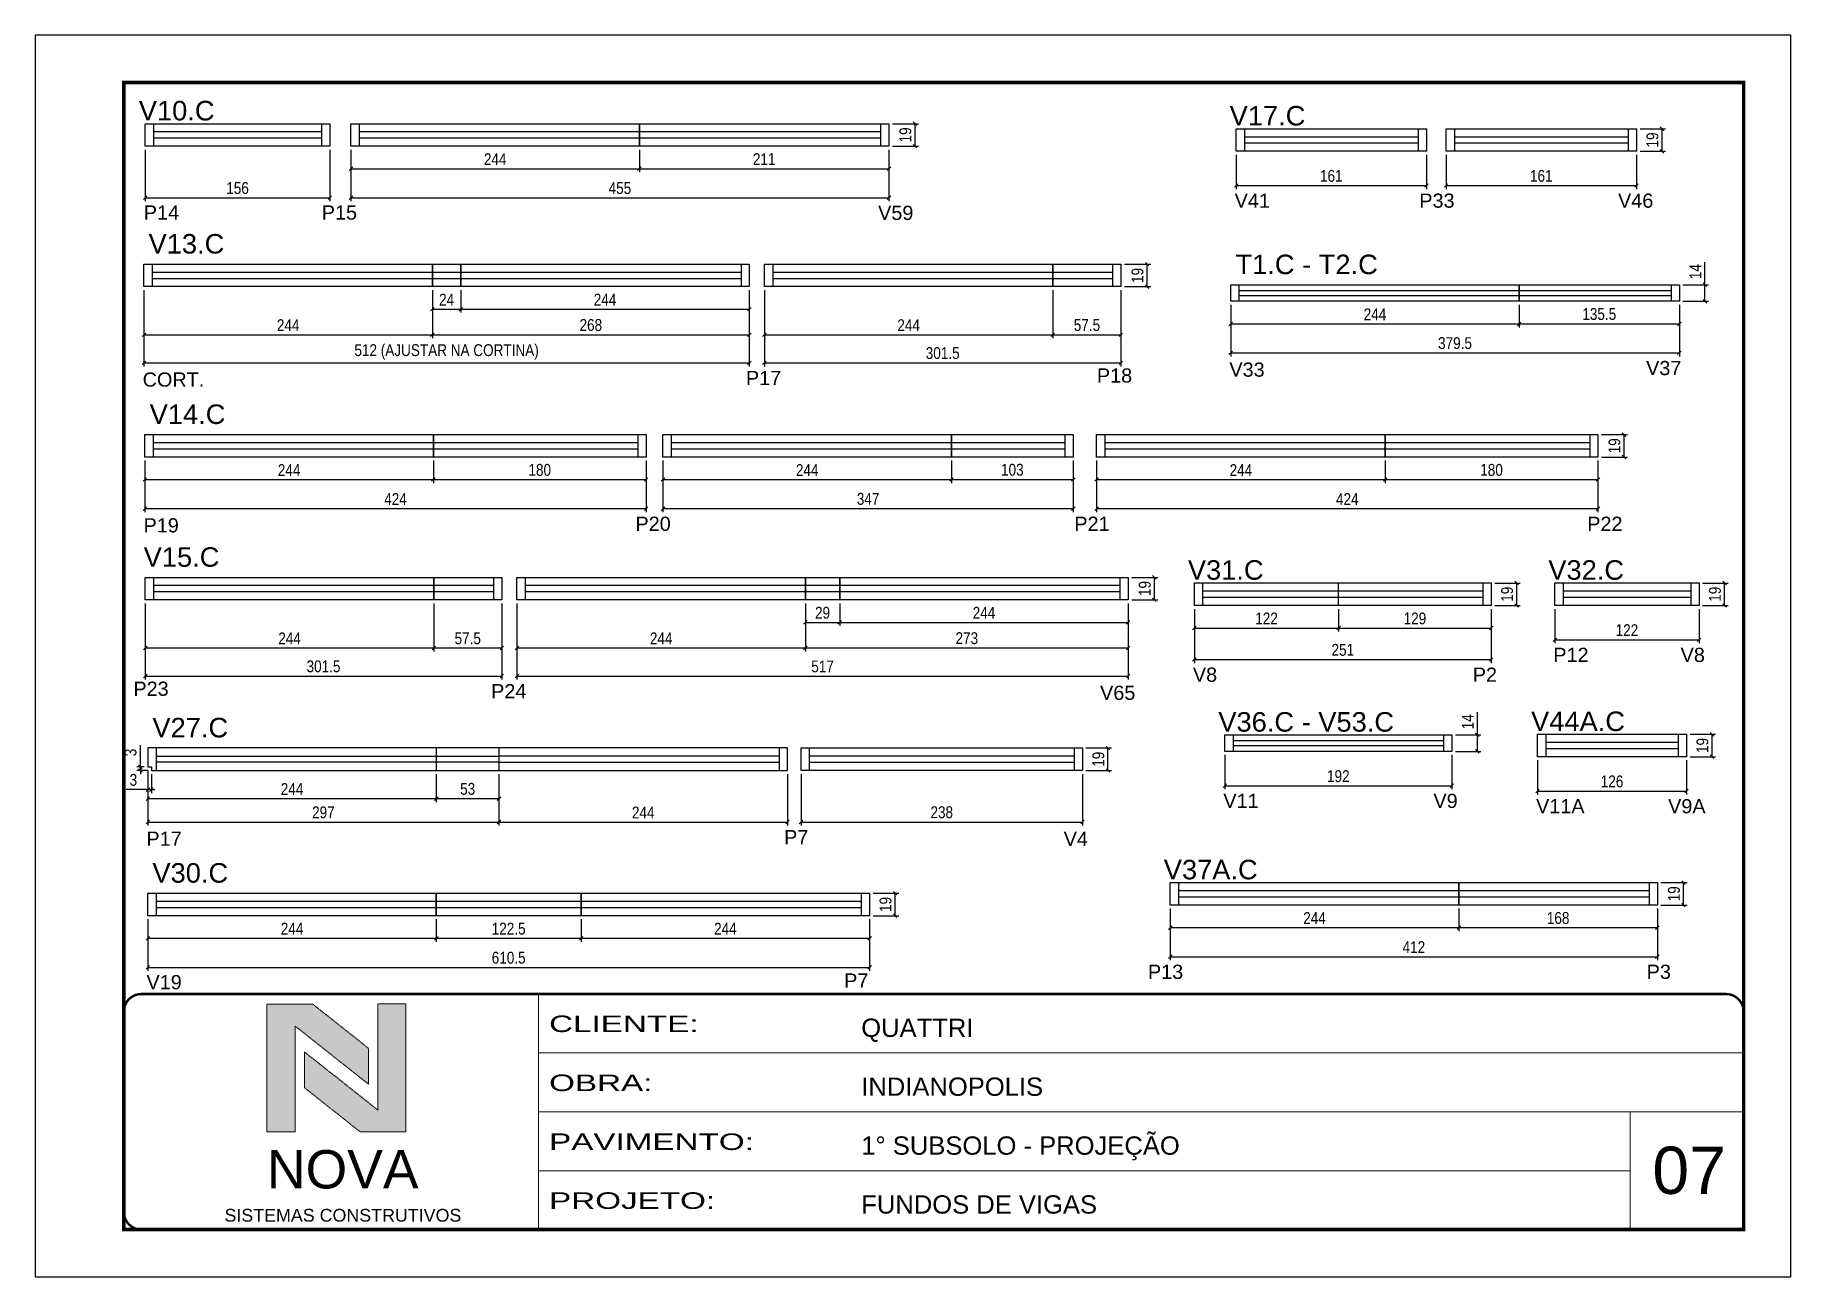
# Model space of a CAD drawing. Header units: millimetres. Extents: x 2012 to 8337, y 304 to 4842.
# Drawn here: x 5182 to 6667, y 1453 to 2503 of the extents above; entities that cross this region are included whole.
import ezdxf

# ---------------------------------------------------------------- set-up
doc = ezdxf.new("R2010")
doc.units = ezdxf.units.MM
doc.linetypes.add('CONTINUO', pattern=[0])
doc.linetypes.add('DASHED', pattern=[0.75, 0.5, -0.25])
for name, color, linetype in [('5', 5, 'Continuous'), ('COTA', 241, 'Continuous'), ('NOMENCLATURA', 7, 'Continuous'), ('Painéis', 200, 'Continuous'), ('SARR_2.2x7', 40, 'Continuous'), ('SARR_EDITAR', 141, 'Continuous')]:
    doc.layers.add(name, color=color, linetype=linetype)
for name, color, linetype, lineweight in [('CARIMBO', 255, 'Continuous', 9), ('CARIMBO-LEGENDA', 75, 'Continuous', 15), ('Folhas', 255, 'Continuous', 9), ('SARRAFO DE PRESSAO', 251, 'DASHED', 9)]:
    doc.layers.add(name, color=color, linetype=linetype, lineweight=lineweight)
doc.layers.add('Laje_Perimetro', color=7, linetype='Continuous', plot=False)
doc.styles.add('arial', font='arial.ttf')
doc.styles.add('COTA TECNICA', font='techl___.ttf', dxfattribs={"height": 10})
doc.styles.add('COTA TECNICA-50', font='techl___.ttf', dxfattribs={"height": 10})
doc.styles.get("Standard").update_dxf_attribs({"font": 'arial.ttf'})
doc.styles.add('Tecnologia', font='')
doc.styles.get('Tecnologia').set_extended_font_data('Forgotten Futurist')
doc.dimstyles.new('COTA PAINEL-50', dxfattribs={"dimtxt": 10, "dimasz": 3, "dimexe": 3, "dimexo": 3, "dimgap": 3, "dimtad": 1, "dimdec": 1, "dimzin": 12, "dimdsep": 46, "dimtxsty": 'COTA TECNICA-50', "dimblk1": 'OBLIQUE', "dimblk2": 'OBLIQUE', "dimsah": 1, "dimcen": 0.9, "dimclrd": 4, "dimclre": 4, "dimclrt": 240, "dimadec": 1, "dimazin": 3, "dimtfac": 1, "dimtdec": 1, "dimtmove": 0, "dimatfit": 3, "dimfxl": 1, "dimtolj": 1, "dimtzin": 12, "dimarcsym": 0})
doc.dimstyles.new('PAINEL', dxfattribs={"dimtxt": 10, "dimasz": 3, "dimexe": 3, "dimexo": 3, "dimgap": 3, "dimtad": 1, "dimdec": 1, "dimzin": 12, "dimdsep": 46, "dimtxsty": 'COTA TECNICA', "dimblk1": 'OBLIQUE', "dimblk2": 'OBLIQUE', "dimsah": 1, "dimcen": 0.9, "dimclrd": 4, "dimclre": 4, "dimclrt": 240, "dimadec": 1, "dimazin": 3, "dimtfac": 1, "dimtdec": 1, "dimtmove": 0, "dimatfit": 3, "dimfxl": 1, "dimtolj": 1, "dimtzin": 12, "dimarcsym": 0})

msp = doc.modelspace()

# ---------------------------------------------------------------- texts
at = {"layer": '5', "linetype": 'Continuous'}
for s, rotation, p in [('V41', 359.99996, (6196.32, 2356.83)), ('P33', 359.99996, (6352.5, 2356.83)), ('V46', 359.99996, (6520.61, 2356.83)), ('P14', 359.99996, (5273.73, 2346.79)), ('P15', 359.99996, (5424.24, 2346.79)), ('V59', 359.99996, (5894.8, 2346.49)), ('CORT.', 359.99996, (5272.73, 2205.55)), ('P17', 359.99996, (5782.99, 2206.87)), ('P18', 359.99996, (6079.82, 2208.96)), ('V33', 359.99996, (6191.87, 2213.97)), ('V37', 359.99996, (6544.35, 2215.29)), ('P19', 359.99996, (5273.5, 2082.28)), ('P20', 359.99996, (5689.55, 2083.6)), ('P21', 359.99996, (6060.73, 2083.6)), ('P22', 359.99996, (6494.55, 2083.6)), ('P12', 359.99996, (6465.85, 1972.73)), ('V8', 359.99996, (6573.54, 1972.73)), ('V8', 359.99996, (6161.02, 1955.99)), ('P2', 359.99996, (6397.71, 1955.99)), ('P23', 0.00004, (5264.9, 1944.1)), ('P24', 0.00004, (5567.46, 1942.01)), ('V65', 0.00004, (6082.52, 1940.69)), ('V11', 359.99996, (6186.77, 1849.27)), ('V9', 359.99996, (6364.46, 1849.27)), ('V11A', 359.99996, (6451.28, 1844.79)), ('V9A', 359.99996, (6562.96, 1844.79)), ('P17', 359.99996, (5275.97, 1817.28)), ('P7', 359.99996, (5815.23, 1818.6)), ('V4', 359.99996, (6051.75, 1817.14)), ('V19', 359.99996, (5275.97, 1696.01)), ('P7', 359.99996, (5866.03, 1697.34)), ('P13', 359.99996, (6122.99, 1704.76)), ('P3', 359.99996, (6544.81, 1704.76))]:
    msp.add_text(s, height=12, rotation=rotation, dxfattribs=at).set_placement(p)
at = {"layer": 'CARIMBO', "style": 'arial'}
msp.add_text('07', height=40, dxfattribs=at).set_placement((6549.64, 1522.93))
at = {"layer": 'NOMENCLATURA', "linetype": 'Continuous'}
for s, p in [('V10.C', (5269.49, 2430.67)), ('V17.C', (6192.08, 2426.37)), ('V13.C', (5277.75, 2318.1)), ('T1.C - T2.C', (6197.04, 2300.67)), ('V14.C', (5278.67, 2173.99)), ('V15.C', (5273.6, 2053.24)), ('V31.C', (6156.78, 2042.28)), ('V32.C', (6461.61, 2042.28)), ('V36.C - V53.C', (6182.54, 1913.82)), ('V44A.C', (6447.04, 1914.34)), ('V27.C', (5280.99, 1908.98)), ('V30.C', (5280.99, 1786.13)), ('V37A.C', (6136.39, 1788.93))]:
    msp.add_text(s, height=16.5, dxfattribs=at).set_placement(p)

# ---------------------------------------------------------------- blocks, each defined once
blk = doc.blocks.new('A$C64660E27')
at = {"layer": 'COTA', "true_color": 0x1a1a1a}
h = blk.add_hatch(color=250, dxfattribs=at)
h.dxf.hatch_style = 1
h.paths.add_polyline_path([(185.4, -11.6), (142.4, -11.6), (142.4, -131.6), (168.8, -131.6), (168.8, -32.2), (237.7, -86.7), (237.7, -53)])
at = {"layer": 'COTA'}
h = blk.add_hatch(color=20, dxfattribs=at)
h.dxf.hatch_style = 1
h.paths.add_polyline_path([(273, -11.4), (246.6, -11.4), (246.6, -111.1), (177.7, -56.6), (177.7, -90.2), (230, -131.6), (273, -131.6)])
for p, q in [((142.4, -131.6), (142.4, -11.6)), ((142.4, -11.6), (185.4, -11.6)), ((185.4, -11.6), (237.7, -53)), ((273, -11.4), (246.6, -11.4)), ((246.6, -111.1), (246.6, -11.4)), ((273, -11.4), (273, -131.6)), ((168.8, -32.2), (237.7, -86.7)), ((168.8, -131.6), (168.8, -32.2)), ((246.6, -111.1), (177.7, -56.6)), ((177.7, -90.2), (177.7, -56.6)), ((237.7, -86.7), (237.7, -53)), ((230, -131.6), (177.7, -90.2)), ((142.4, -131.6), (168.8, -131.6)), ((273, -131.6), (230, -131.6))]:
    blk.add_line(p, q)
at = {"layer": 'CARIMBO-LEGENDA', "color": 7, "linetype": 'Continuous', "ltscale": 100, "style": 'arial'}
blk.add_text('NOVA', height=36, dxfattribs=at).set_placement((142.4, -184.8))
at = {"layer": 'CARIMBO-LEGENDA', "color": 7, "linetype": 'Continuous', "style": 'arial'}
blk.add_text('SISTEMAS CONSTRUTIVOS', height=12, dxfattribs=at).set_placement((102.5, -216))
blk = doc.blocks.new('9999999999')
at = {"color": 30, "linetype": 'CONTINUO'}
for p, q in [((98564.6, 34230.2), (98564.6, 34429.4)), ((98564.6, 34379.6), (99584, 34379.6)), ((98564.6, 34329.8), (99488, 34329.8)), ((99584, 34329.8), (99488, 34329.8)), ((99488, 34329.8), (99488, 34230.2)), ((98564.6, 34280), (99488, 34280))]:
    blk.add_line(p, q, dxfattribs=at)
at = {"color": 30, "linetype": 'CONTINUO', "const_width": 2}
blk.add_lwpolyline([(99584, 34230.2), (99584, 34414.4, 0.414214), (99569, 34429.4), (98229, 34429.4, 0.414214), (98214, 34414.4), (98214, 34245.2, 0.414214), (98229, 34230.2), (99584, 34230.2)], format="xyb", dxfattribs=at)
at = {"layer": 'Folhas'}
blk.add_lwpolyline([(98139, 34190.2), (99624, 34190.2), (99624, 35240.2), (98139, 35240.2)], close=True, dxfattribs=at)
at = {"layer": 'Folhas', "color": 30, "const_width": 3}
blk.add_lwpolyline([(98214, 34230.2), (99584, 34230.2), (99584, 35200.2), (98214, 35200.2)], close=True, dxfattribs=at)
at = {"xscale": 0.9, "yscale": 0.9, "zscale": 0.9}
blk.add_blockref('A$C64660E27', (98206.9, 34431.3), dxfattribs=at)
at = {"color": 7, "linetype": 'Continuous', "ltscale": 5, "style": 'arial'}
for s, height, p in [('QUATTRI', 15.48, (98837.7, 34393.1)), ('INDIANOPOLIS', 15.483, (98837.7, 34343.3)), ('1° SUBSOLO - PROJEÇÃO', 15.483, (98837.7, 34293.5)), ('FUNDOS DE VIGAS', 15.483, (98837.7, 34243.7))]:
    blk.add_text(s, height=height, dxfattribs=at).set_placement(p)
at = {"layer": 'Folhas', "color": 7, "style": 'Tecnologia', "width": 1.5}
for s, p in [('CLIENTE:', (98573.7, 34397.2)), ('OBRA:', (98573.7, 34347.3)), ('PAVIMENTO:', (98573.7, 34297.5)), ('PROJETO:', (98573.7, 34247.7))]:
    blk.add_text(s, height=14, dxfattribs=at).set_placement(p)
blk = doc.blocks.new('_Oblique')
at = {"color": 0, "linetype": 'ByBlock', "lineweight": -2}
blk.add_line((-0.5, -0.5), (0.5, 0.5), dxfattribs=at)
blk = doc.blocks.new('*D478')
at = {"layer": 'COTA', "color": 4, "lineweight": -2, "transparency": 16777216}
for p, q in [((5275, 2405.9), (5275, 2362.3)), ((5431, 2405.9), (5431, 2362.3)), ((5275, 2365.3), (5431, 2365.3))]:
    blk.add_line(p, q, dxfattribs=at)
at = {"layer": 'Defpoints', "color": 0, "transparency": 16777216}
for p in [(5275, 2408.9), (5431, 2408.9), (5431, 2365.3)]:
    blk.add_point(p, dxfattribs=at)
at = {"layer": 'COTA', "color": 4, "lineweight": -2, "transparency": 16777216, "xscale": 3, "yscale": 3, "zscale": 3, "rotation": 180}
blk.add_blockref('_Oblique', (5275, 2365.3), dxfattribs=at)
at = {"layer": 'COTA', "color": 4, "lineweight": -2, "transparency": 16777216, "xscale": 3, "yscale": 3, "zscale": 3}
blk.add_blockref('_Oblique', (5431, 2365.3), dxfattribs=at)
at = {"layer": 'COTA', "color": 240, "transparency": 16777216, "insert": (5353, 2373.4), "char_height": 10, "attachment_point": 5, "style": 'COTA TECNICA'}
blk.add_mtext('\\A1;156', dxfattribs=at)
blk = doc.blocks.new('*D381')
at = {"layer": 'COTA', "color": 4, "linetype": 'ByBlock', "lineweight": -2, "transparency": 16777216}
for p, q in [((5448.9, 2405.9), (5448.9, 2386.8)), ((5692.9, 2405.9), (5692.9, 2386.8)), ((5448.9, 2389.8), (5692.9, 2389.8))]:
    blk.add_line(p, q, dxfattribs=at)
at = {"layer": 'Defpoints', "color": 0, "linetype": 'ByBlock', "transparency": 16777216}
for p in [(5448.9, 2408.9), (5692.9, 2408.9), (5692.9, 2389.8)]:
    blk.add_point(p, dxfattribs=at)
at = {"layer": 'COTA', "color": 4, "linetype": 'ByBlock', "lineweight": -2, "transparency": 16777216, "xscale": 3, "yscale": 3, "zscale": 3, "rotation": 180}
blk.add_blockref('_Oblique', (5448.9, 2389.8), dxfattribs=at)
at = {"layer": 'COTA', "color": 4, "linetype": 'ByBlock', "lineweight": -2, "transparency": 16777216, "xscale": 3, "yscale": 3, "zscale": 3}
blk.add_blockref('_Oblique', (5692.9, 2389.8), dxfattribs=at)
at = {"layer": 'COTA', "color": 240, "linetype": 'ByBlock', "transparency": 16777216, "insert": (5570.9, 2397.9), "char_height": 10, "attachment_point": 5, "style": 'COTA TECNICA-50'}
blk.add_mtext('\\A1;244', dxfattribs=at)
blk = doc.blocks.new('*D382')
at = {"layer": 'COTA', "color": 4, "linetype": 'ByBlock', "lineweight": -2, "transparency": 16777216}
for p, q in [((5692.9, 2405.9), (5692.9, 2386.8)), ((5903.9, 2405.9), (5903.9, 2386.8)), ((5692.9, 2389.8), (5903.9, 2389.8))]:
    blk.add_line(p, q, dxfattribs=at)
at = {"layer": 'Defpoints', "color": 0, "linetype": 'ByBlock', "transparency": 16777216}
for p in [(5692.9, 2408.9), (5903.9, 2408.9), (5903.9, 2389.8)]:
    blk.add_point(p, dxfattribs=at)
at = {"layer": 'COTA', "color": 4, "linetype": 'ByBlock', "lineweight": -2, "transparency": 16777216, "xscale": 3, "yscale": 3, "zscale": 3, "rotation": 180}
blk.add_blockref('_Oblique', (5692.9, 2389.8), dxfattribs=at)
at = {"layer": 'COTA', "color": 4, "linetype": 'ByBlock', "lineweight": -2, "transparency": 16777216, "xscale": 3, "yscale": 3, "zscale": 3}
blk.add_blockref('_Oblique', (5903.9, 2389.8), dxfattribs=at)
at = {"layer": 'COTA', "color": 240, "linetype": 'ByBlock', "transparency": 16777216, "insert": (5798.4, 2397.9), "char_height": 10, "attachment_point": 5, "style": 'COTA TECNICA-50'}
blk.add_mtext('\\A1;211', dxfattribs=at)
blk = doc.blocks.new('*D479')
at = {"layer": 'COTA', "color": 4, "lineweight": -2, "transparency": 16777216}
for p, q in [((5448.9, 2405.9), (5448.9, 2362.3)), ((5903.9, 2405.9), (5903.9, 2362.3)), ((5448.9, 2365.3), (5903.9, 2365.3))]:
    blk.add_line(p, q, dxfattribs=at)
at = {"layer": 'Defpoints', "color": 0, "transparency": 16777216}
for p in [(5448.9, 2408.9), (5903.9, 2408.9), (5903.9, 2365.3)]:
    blk.add_point(p, dxfattribs=at)
at = {"layer": 'COTA', "color": 4, "lineweight": -2, "transparency": 16777216, "xscale": 3, "yscale": 3, "zscale": 3, "rotation": 180}
blk.add_blockref('_Oblique', (5448.9, 2365.3), dxfattribs=at)
at = {"layer": 'COTA', "color": 4, "lineweight": -2, "transparency": 16777216, "xscale": 3, "yscale": 3, "zscale": 3}
blk.add_blockref('_Oblique', (5903.9, 2365.3), dxfattribs=at)
at = {"layer": 'COTA', "color": 240, "transparency": 16777216, "insert": (5676.4, 2373.4), "char_height": 10, "attachment_point": 5, "style": 'COTA TECNICA'}
blk.add_mtext('\\A1;455', dxfattribs=at)
blk = doc.blocks.new('*D383')
at = {"layer": 'COTA', "color": 4, "lineweight": -2, "transparency": 16777216}
for p, q in [((5906.9, 2427.9), (5929, 2427.9)), ((5926, 2408.9), (5926, 2427.9)), ((5906.9, 2408.9), (5929, 2408.9))]:
    blk.add_line(p, q, dxfattribs=at)
at = {"layer": 'Defpoints', "color": 0, "transparency": 16777216}
for p in [(5903.9, 2427.9), (5926, 2427.9), (5903.9, 2408.9)]:
    blk.add_point(p, dxfattribs=at)
at = {"layer": 'COTA', "color": 4, "lineweight": -2, "transparency": 16777216, "xscale": 3, "yscale": 3, "zscale": 3}
for p, rotation in [((5926, 2427.9), 90), ((5926, 2408.9), 270)]:
    blk.add_blockref('_Oblique', p, dxfattribs=dict(at, rotation=rotation))
at = {"layer": 'COTA', "color": 240, "transparency": 16777216, "insert": (5917.9, 2418.4), "char_height": 10, "attachment_point": 5, "rotation": 90, "style": 'COTA TECNICA'}
blk.add_mtext('\\A1;19', dxfattribs=at)
blk = doc.blocks.new('*D387')
at = {"layer": 'COTA', "color": 4, "linetype": 'ByBlock', "lineweight": -2, "transparency": 16777216}
for p, q in [((5273.8, 2287.1), (5273.8, 2246.4)), ((5517.8, 2287.1), (5517.8, 2246.4)), ((5273.8, 2249.4), (5517.8, 2249.4))]:
    blk.add_line(p, q, dxfattribs=at)
at = {"layer": 'Defpoints', "color": 0, "linetype": 'ByBlock', "transparency": 16777216}
for p in [(5273.8, 2290.1), (5517.8, 2290.1), (5517.8, 2249.4)]:
    blk.add_point(p, dxfattribs=at)
at = {"layer": 'COTA', "color": 4, "linetype": 'ByBlock', "lineweight": -2, "transparency": 16777216, "xscale": 3, "yscale": 3, "zscale": 3, "rotation": 180}
blk.add_blockref('_Oblique', (5273.8, 2249.4), dxfattribs=at)
at = {"layer": 'COTA', "color": 4, "linetype": 'ByBlock', "lineweight": -2, "transparency": 16777216, "xscale": 3, "yscale": 3, "zscale": 3}
blk.add_blockref('_Oblique', (5517.8, 2249.4), dxfattribs=at)
at = {"layer": 'COTA', "color": 240, "linetype": 'ByBlock', "transparency": 16777216, "insert": (5395.8, 2257.5), "char_height": 10, "attachment_point": 5, "style": 'COTA TECNICA-50'}
blk.add_mtext('\\A1;244', dxfattribs=at)
blk = doc.blocks.new('*D388')
at = {"layer": 'COTA', "color": 4, "linetype": 'ByBlock', "lineweight": -2, "transparency": 16777216}
for p, q in [((5541.8, 2287.1), (5541.8, 2268.1)), ((5785.8, 2287.1), (5785.8, 2268.1)), ((5541.8, 2271.1), (5785.8, 2271.1))]:
    blk.add_line(p, q, dxfattribs=at)
at = {"layer": 'Defpoints', "color": 0, "linetype": 'ByBlock', "transparency": 16777216}
for p in [(5541.8, 2290.1), (5785.8, 2290.1), (5785.8, 2271.1)]:
    blk.add_point(p, dxfattribs=at)
at = {"layer": 'COTA', "color": 4, "linetype": 'ByBlock', "lineweight": -2, "transparency": 16777216, "xscale": 3, "yscale": 3, "zscale": 3, "rotation": 180}
blk.add_blockref('_Oblique', (5541.8, 2271.1), dxfattribs=at)
at = {"layer": 'COTA', "color": 4, "linetype": 'ByBlock', "lineweight": -2, "transparency": 16777216, "xscale": 3, "yscale": 3, "zscale": 3}
blk.add_blockref('_Oblique', (5785.8, 2271.1), dxfattribs=at)
at = {"layer": 'COTA', "color": 240, "linetype": 'ByBlock', "transparency": 16777216, "insert": (5663.8, 2279.1), "char_height": 10, "attachment_point": 5, "style": 'COTA TECNICA-50'}
blk.add_mtext('\\A1;244', dxfattribs=at)
blk = doc.blocks.new('*D481')
at = {"layer": 'COTA', "color": 4, "lineweight": -2, "transparency": 16777216}
for p, q in [((5273.8, 2287.1), (5273.8, 2222.7)), ((5785.8, 2287.1), (5785.8, 2222.7)), ((5273.8, 2225.7), (5785.8, 2225.7))]:
    blk.add_line(p, q, dxfattribs=at)
at = {"layer": 'Defpoints', "color": 0, "transparency": 16777216}
for p in [(5273.8, 2290.1), (5785.8, 2290.1), (5785.8, 2225.7)]:
    blk.add_point(p, dxfattribs=at)
at = {"layer": 'COTA', "color": 4, "lineweight": -2, "transparency": 16777216, "xscale": 3, "yscale": 3, "zscale": 3, "rotation": 180}
blk.add_blockref('_Oblique', (5273.8, 2225.7), dxfattribs=at)
at = {"layer": 'COTA', "color": 4, "lineweight": -2, "transparency": 16777216, "xscale": 3, "yscale": 3, "zscale": 3}
blk.add_blockref('_Oblique', (5785.8, 2225.7), dxfattribs=at)
at = {"layer": 'COTA', "color": 240, "transparency": 16777216, "insert": (5529.8, 2234.9), "char_height": 10, "attachment_point": 5, "style": 'COTA TECNICA'}
blk.add_mtext('\\A1;512 (AJUSTAR NA CORTINA)', dxfattribs=at)
blk = doc.blocks.new('*D389')
at = {"layer": 'COTA', "color": 4, "linetype": 'ByBlock', "lineweight": -2, "transparency": 16777216}
for p, q in [((5517.8, 2287.1), (5517.8, 2268.1)), ((5541.8, 2287.1), (5541.8, 2268.1)), ((5517.8, 2271.1), (5541.8, 2271.1))]:
    blk.add_line(p, q, dxfattribs=at)
at = {"layer": 'Defpoints', "color": 0, "linetype": 'ByBlock', "transparency": 16777216}
for p in [(5517.8, 2290.1), (5541.8, 2290.1), (5541.8, 2271.1)]:
    blk.add_point(p, dxfattribs=at)
at = {"layer": 'COTA', "color": 4, "linetype": 'ByBlock', "lineweight": -2, "transparency": 16777216, "xscale": 3, "yscale": 3, "zscale": 3, "rotation": 180}
blk.add_blockref('_Oblique', (5517.8, 2271.1), dxfattribs=at)
at = {"layer": 'COTA', "color": 4, "linetype": 'ByBlock', "lineweight": -2, "transparency": 16777216, "xscale": 3, "yscale": 3, "zscale": 3}
blk.add_blockref('_Oblique', (5541.8, 2271.1), dxfattribs=at)
at = {"layer": 'COTA', "color": 240, "linetype": 'ByBlock', "transparency": 16777216, "insert": (5529.8, 2279.1), "char_height": 10, "attachment_point": 5, "style": 'COTA TECNICA-50'}
blk.add_mtext('\\A1;24', dxfattribs=at)
blk = doc.blocks.new('*D390')
at = {"layer": 'Defpoints', "color": 0, "transparency": 16777216}
for p in [(5517.8, 2290.1), (5785.8, 2290.1), (5785.8, 2249.4)]:
    blk.add_point(p, dxfattribs=at)
at = {"layer": 'Painéis', "color": 4, "lineweight": -2, "transparency": 16777216}
for p, q in [((5517.8, 2287.1), (5517.8, 2246.4)), ((5785.8, 2287.1), (5785.8, 2246.4)), ((5517.8, 2249.4), (5785.8, 2249.4))]:
    blk.add_line(p, q, dxfattribs=at)
at = {"layer": 'Painéis', "color": 4, "lineweight": -2, "transparency": 16777216, "xscale": 3, "yscale": 3, "zscale": 3, "rotation": 180}
blk.add_blockref('_Oblique', (5517.8, 2249.4), dxfattribs=at)
at = {"layer": 'Painéis', "color": 4, "lineweight": -2, "transparency": 16777216, "xscale": 3, "yscale": 3, "zscale": 3}
blk.add_blockref('_Oblique', (5785.8, 2249.4), dxfattribs=at)
at = {"layer": 'Painéis', "color": 240, "transparency": 16777216, "insert": (5651.8, 2257.6), "char_height": 10, "attachment_point": 5, "style": 'COTA TECNICA'}
blk.add_mtext('\\A1;268', dxfattribs=at)
blk = doc.blocks.new('*D391')
at = {"layer": 'COTA', "color": 4, "linetype": 'ByBlock', "lineweight": -2, "transparency": 16777216}
for p, q in [((5798.6, 2287.1), (5798.6, 2246.4)), ((6042.6, 2287.1), (6042.6, 2246.4)), ((5798.6, 2249.4), (6042.6, 2249.4))]:
    blk.add_line(p, q, dxfattribs=at)
at = {"layer": 'Defpoints', "color": 0, "linetype": 'ByBlock', "transparency": 16777216}
for p in [(5798.6, 2290.1), (6042.6, 2290.1), (6042.6, 2249.4)]:
    blk.add_point(p, dxfattribs=at)
at = {"layer": 'COTA', "color": 4, "linetype": 'ByBlock', "lineweight": -2, "transparency": 16777216, "xscale": 3, "yscale": 3, "zscale": 3, "rotation": 180}
blk.add_blockref('_Oblique', (5798.6, 2249.4), dxfattribs=at)
at = {"layer": 'COTA', "color": 4, "linetype": 'ByBlock', "lineweight": -2, "transparency": 16777216, "xscale": 3, "yscale": 3, "zscale": 3}
blk.add_blockref('_Oblique', (6042.6, 2249.4), dxfattribs=at)
at = {"layer": 'COTA', "color": 240, "linetype": 'ByBlock', "transparency": 16777216, "insert": (5920.6, 2257.5), "char_height": 10, "attachment_point": 5, "style": 'COTA TECNICA-50'}
blk.add_mtext('\\A1;244', dxfattribs=at)
blk = doc.blocks.new('*D392')
at = {"layer": 'COTA', "color": 4, "linetype": 'ByBlock', "lineweight": -2, "transparency": 16777216}
for p, q in [((6042.6, 2287.1), (6042.6, 2246.4)), ((6100.1, 2287.1), (6100.1, 2246.4)), ((6042.6, 2249.4), (6100.1, 2249.4))]:
    blk.add_line(p, q, dxfattribs=at)
at = {"layer": 'Defpoints', "color": 0, "linetype": 'ByBlock', "transparency": 16777216}
for p in [(6042.6, 2290.1), (6100.1, 2290.1), (6100.1, 2249.4)]:
    blk.add_point(p, dxfattribs=at)
at = {"layer": 'COTA', "color": 4, "linetype": 'ByBlock', "lineweight": -2, "transparency": 16777216, "xscale": 3, "yscale": 3, "zscale": 3, "rotation": 180}
blk.add_blockref('_Oblique', (6042.6, 2249.4), dxfattribs=at)
at = {"layer": 'COTA', "color": 4, "linetype": 'ByBlock', "lineweight": -2, "transparency": 16777216, "xscale": 3, "yscale": 3, "zscale": 3}
blk.add_blockref('_Oblique', (6100.1, 2249.4), dxfattribs=at)
at = {"layer": 'COTA', "color": 240, "linetype": 'ByBlock', "transparency": 16777216, "insert": (6071.4, 2257.6), "char_height": 10, "attachment_point": 5, "style": 'COTA TECNICA-50'}
blk.add_mtext('\\A1;57.5', dxfattribs=at)
blk = doc.blocks.new('*D482')
at = {"layer": 'COTA', "color": 4, "lineweight": -2, "transparency": 16777216}
for p, q in [((5798.6, 2287.1), (5798.6, 2222.7)), ((6100.1, 2287.1), (6100.1, 2222.7)), ((5798.6, 2225.7), (6100.1, 2225.7))]:
    blk.add_line(p, q, dxfattribs=at)
at = {"layer": 'Defpoints', "color": 0, "transparency": 16777216}
for p in [(5798.6, 2290.1), (6100.1, 2290.1), (6100.1, 2225.7)]:
    blk.add_point(p, dxfattribs=at)
at = {"layer": 'COTA', "color": 4, "lineweight": -2, "transparency": 16777216, "xscale": 3, "yscale": 3, "zscale": 3, "rotation": 180}
blk.add_blockref('_Oblique', (5798.6, 2225.7), dxfattribs=at)
at = {"layer": 'COTA', "color": 4, "lineweight": -2, "transparency": 16777216, "xscale": 3, "yscale": 3, "zscale": 3}
blk.add_blockref('_Oblique', (6100.1, 2225.7), dxfattribs=at)
at = {"layer": 'COTA', "color": 240, "transparency": 16777216, "insert": (5949.4, 2233.9), "char_height": 10, "attachment_point": 5, "style": 'COTA TECNICA'}
blk.add_mtext('\\A1;301.5', dxfattribs=at)
blk = doc.blocks.new('*D393')
at = {"layer": 'COTA', "color": 4, "lineweight": -2, "transparency": 16777216}
for p, q in [((6103.1, 2309.1), (6125.3, 2309.1)), ((6122.3, 2290.1), (6122.3, 2309.1)), ((6103.1, 2290.1), (6125.3, 2290.1))]:
    blk.add_line(p, q, dxfattribs=at)
at = {"layer": 'Defpoints', "color": 0, "transparency": 16777216}
for p in [(6100.1, 2309.1), (6122.3, 2309.1), (6100.1, 2290.1)]:
    blk.add_point(p, dxfattribs=at)
at = {"layer": 'COTA', "color": 4, "lineweight": -2, "transparency": 16777216, "xscale": 3, "yscale": 3, "zscale": 3}
for p, rotation in [((6122.3, 2309.1), 90), ((6122.3, 2290.1), 270)]:
    blk.add_blockref('_Oblique', p, dxfattribs=dict(at, rotation=rotation))
at = {"layer": 'COTA', "color": 240, "transparency": 16777216, "insert": (6114.2, 2299.6), "char_height": 10, "attachment_point": 5, "rotation": 90, "style": 'COTA TECNICA'}
blk.add_mtext('\\A1;19', dxfattribs=at)
blk = doc.blocks.new('*D327')
at = {"layer": 'COTA', "color": 4, "linetype": 'ByBlock', "lineweight": -2, "transparency": 16777216}
for p, q in [((5274.6, 2143), (5274.6, 2124)), ((5518.6, 2143), (5518.6, 2124)), ((5274.6, 2127), (5518.6, 2127))]:
    blk.add_line(p, q, dxfattribs=at)
at = {"layer": 'Defpoints', "color": 0, "linetype": 'ByBlock', "transparency": 16777216}
for p in [(5274.6, 2146), (5518.6, 2146), (5518.6, 2127)]:
    blk.add_point(p, dxfattribs=at)
at = {"layer": 'COTA', "color": 4, "linetype": 'ByBlock', "lineweight": -2, "transparency": 16777216, "xscale": 3, "yscale": 3, "zscale": 3, "rotation": 180}
blk.add_blockref('_Oblique', (5274.6, 2127), dxfattribs=at)
at = {"layer": 'COTA', "color": 4, "linetype": 'ByBlock', "lineweight": -2, "transparency": 16777216, "xscale": 3, "yscale": 3, "zscale": 3}
blk.add_blockref('_Oblique', (5518.6, 2127), dxfattribs=at)
at = {"layer": 'COTA', "color": 240, "linetype": 'ByBlock', "transparency": 16777216, "insert": (5396.6, 2135), "char_height": 10, "attachment_point": 5, "style": 'COTA TECNICA-50'}
blk.add_mtext('\\A1;244', dxfattribs=at)
blk = doc.blocks.new('*D328')
at = {"layer": 'COTA', "color": 4, "linetype": 'ByBlock', "lineweight": -2, "transparency": 16777216}
for p, q in [((5518.6, 2143), (5518.6, 2124)), ((5698.6, 2143), (5698.6, 2124)), ((5518.6, 2127), (5698.6, 2127))]:
    blk.add_line(p, q, dxfattribs=at)
at = {"layer": 'Defpoints', "color": 0, "linetype": 'ByBlock', "transparency": 16777216}
for p in [(5518.6, 2146), (5698.6, 2146), (5698.6, 2127)]:
    blk.add_point(p, dxfattribs=at)
at = {"layer": 'COTA', "color": 4, "linetype": 'ByBlock', "lineweight": -2, "transparency": 16777216, "xscale": 3, "yscale": 3, "zscale": 3, "rotation": 180}
blk.add_blockref('_Oblique', (5518.6, 2127), dxfattribs=at)
at = {"layer": 'COTA', "color": 4, "linetype": 'ByBlock', "lineweight": -2, "transparency": 16777216, "xscale": 3, "yscale": 3, "zscale": 3}
blk.add_blockref('_Oblique', (5698.6, 2127), dxfattribs=at)
at = {"layer": 'COTA', "color": 240, "linetype": 'ByBlock', "transparency": 16777216, "insert": (5608.6, 2135.1), "char_height": 10, "attachment_point": 5, "style": 'COTA TECNICA-50'}
blk.add_mtext('\\A1;180', dxfattribs=at)
blk = doc.blocks.new('*D457')
at = {"layer": 'COTA', "color": 4, "lineweight": -2, "transparency": 16777216}
for p, q in [((5274.6, 2143), (5274.6, 2099.4)), ((5698.6, 2143), (5698.6, 2099.4)), ((5274.6, 2102.4), (5698.6, 2102.4))]:
    blk.add_line(p, q, dxfattribs=at)
at = {"layer": 'Defpoints', "color": 0, "transparency": 16777216}
for p in [(5274.6, 2146), (5698.6, 2146), (5698.6, 2102.4)]:
    blk.add_point(p, dxfattribs=at)
at = {"layer": 'COTA', "color": 4, "lineweight": -2, "transparency": 16777216, "xscale": 3, "yscale": 3, "zscale": 3, "rotation": 180}
blk.add_blockref('_Oblique', (5274.6, 2102.4), dxfattribs=at)
at = {"layer": 'COTA', "color": 4, "lineweight": -2, "transparency": 16777216, "xscale": 3, "yscale": 3, "zscale": 3}
blk.add_blockref('_Oblique', (5698.6, 2102.4), dxfattribs=at)
at = {"layer": 'COTA', "color": 240, "transparency": 16777216, "insert": (5486.6, 2110.5), "char_height": 10, "attachment_point": 5, "style": 'COTA TECNICA'}
blk.add_mtext('\\A1;424', dxfattribs=at)
blk = doc.blocks.new('*D329')
at = {"layer": 'COTA', "color": 4, "linetype": 'ByBlock', "lineweight": -2, "transparency": 16777216}
for p, q in [((5712.8, 2143), (5712.8, 2124)), ((5956.8, 2143), (5956.8, 2124)), ((5712.8, 2127), (5956.8, 2127))]:
    blk.add_line(p, q, dxfattribs=at)
at = {"layer": 'Defpoints', "color": 0, "linetype": 'ByBlock', "transparency": 16777216}
for p in [(5712.8, 2146), (5956.8, 2146), (5956.8, 2127)]:
    blk.add_point(p, dxfattribs=at)
at = {"layer": 'COTA', "color": 4, "linetype": 'ByBlock', "lineweight": -2, "transparency": 16777216, "xscale": 3, "yscale": 3, "zscale": 3, "rotation": 180}
blk.add_blockref('_Oblique', (5712.8, 2127), dxfattribs=at)
at = {"layer": 'COTA', "color": 4, "linetype": 'ByBlock', "lineweight": -2, "transparency": 16777216, "xscale": 3, "yscale": 3, "zscale": 3}
blk.add_blockref('_Oblique', (5956.8, 2127), dxfattribs=at)
at = {"layer": 'COTA', "color": 240, "linetype": 'ByBlock', "transparency": 16777216, "insert": (5834.8, 2135), "char_height": 10, "attachment_point": 5, "style": 'COTA TECNICA-50'}
blk.add_mtext('\\A1;244', dxfattribs=at)
blk = doc.blocks.new('*D330')
at = {"layer": 'COTA', "color": 4, "linetype": 'ByBlock', "lineweight": -2, "transparency": 16777216}
for p, q in [((5956.8, 2143), (5956.8, 2124)), ((6059.8, 2143), (6059.8, 2124)), ((5956.8, 2127), (6059.8, 2127))]:
    blk.add_line(p, q, dxfattribs=at)
at = {"layer": 'Defpoints', "color": 0, "linetype": 'ByBlock', "transparency": 16777216}
for p in [(5956.8, 2146), (6059.8, 2146), (6059.8, 2127)]:
    blk.add_point(p, dxfattribs=at)
at = {"layer": 'COTA', "color": 4, "linetype": 'ByBlock', "lineweight": -2, "transparency": 16777216, "xscale": 3, "yscale": 3, "zscale": 3, "rotation": 180}
blk.add_blockref('_Oblique', (5956.8, 2127), dxfattribs=at)
at = {"layer": 'COTA', "color": 4, "linetype": 'ByBlock', "lineweight": -2, "transparency": 16777216, "xscale": 3, "yscale": 3, "zscale": 3}
blk.add_blockref('_Oblique', (6059.8, 2127), dxfattribs=at)
at = {"layer": 'COTA', "color": 240, "linetype": 'ByBlock', "transparency": 16777216, "insert": (6008.3, 2135.2), "char_height": 10, "attachment_point": 5, "style": 'COTA TECNICA-50'}
blk.add_mtext('\\A1;103', dxfattribs=at)
blk = doc.blocks.new('*D458')
at = {"layer": 'COTA', "color": 4, "lineweight": -2, "transparency": 16777216}
for p, q in [((5712.8, 2143), (5712.8, 2099.4)), ((6059.8, 2143), (6059.8, 2099.4)), ((5712.8, 2102.4), (6059.8, 2102.4))]:
    blk.add_line(p, q, dxfattribs=at)
at = {"layer": 'Defpoints', "color": 0, "transparency": 16777216}
for p in [(5712.8, 2146), (6059.8, 2146), (6059.8, 2102.4)]:
    blk.add_point(p, dxfattribs=at)
at = {"layer": 'COTA', "color": 4, "lineweight": -2, "transparency": 16777216, "xscale": 3, "yscale": 3, "zscale": 3, "rotation": 180}
blk.add_blockref('_Oblique', (5712.8, 2102.4), dxfattribs=at)
at = {"layer": 'COTA', "color": 4, "lineweight": -2, "transparency": 16777216, "xscale": 3, "yscale": 3, "zscale": 3}
blk.add_blockref('_Oblique', (6059.8, 2102.4), dxfattribs=at)
at = {"layer": 'COTA', "color": 240, "transparency": 16777216, "insert": (5886.3, 2110.6), "char_height": 10, "attachment_point": 5, "style": 'COTA TECNICA'}
blk.add_mtext('\\A1;347', dxfattribs=at)
blk = doc.blocks.new('*D331')
at = {"layer": 'COTA', "color": 4, "linetype": 'ByBlock', "lineweight": -2, "transparency": 16777216}
for p, q in [((6079.6, 2143), (6079.6, 2124)), ((6323.6, 2143), (6323.6, 2124)), ((6079.6, 2127), (6323.6, 2127))]:
    blk.add_line(p, q, dxfattribs=at)
at = {"layer": 'Defpoints', "color": 0, "linetype": 'ByBlock', "transparency": 16777216}
for p in [(6079.6, 2146), (6323.6, 2146), (6323.6, 2127)]:
    blk.add_point(p, dxfattribs=at)
at = {"layer": 'COTA', "color": 4, "linetype": 'ByBlock', "lineweight": -2, "transparency": 16777216, "xscale": 3, "yscale": 3, "zscale": 3, "rotation": 180}
blk.add_blockref('_Oblique', (6079.6, 2127), dxfattribs=at)
at = {"layer": 'COTA', "color": 4, "linetype": 'ByBlock', "lineweight": -2, "transparency": 16777216, "xscale": 3, "yscale": 3, "zscale": 3}
blk.add_blockref('_Oblique', (6323.6, 2127), dxfattribs=at)
at = {"layer": 'COTA', "color": 240, "linetype": 'ByBlock', "transparency": 16777216, "insert": (6201.6, 2135), "char_height": 10, "attachment_point": 5, "style": 'COTA TECNICA-50'}
blk.add_mtext('\\A1;244', dxfattribs=at)
blk = doc.blocks.new('*D332')
at = {"layer": 'COTA', "color": 4, "linetype": 'ByBlock', "lineweight": -2, "transparency": 16777216}
for p, q in [((6323.6, 2143), (6323.6, 2124)), ((6503.6, 2143), (6503.6, 2124)), ((6323.6, 2127), (6503.6, 2127))]:
    blk.add_line(p, q, dxfattribs=at)
at = {"layer": 'Defpoints', "color": 0, "linetype": 'ByBlock', "transparency": 16777216}
for p in [(6323.6, 2146), (6503.6, 2146), (6503.6, 2127)]:
    blk.add_point(p, dxfattribs=at)
at = {"layer": 'COTA', "color": 4, "linetype": 'ByBlock', "lineweight": -2, "transparency": 16777216, "xscale": 3, "yscale": 3, "zscale": 3, "rotation": 180}
blk.add_blockref('_Oblique', (6323.6, 2127), dxfattribs=at)
at = {"layer": 'COTA', "color": 4, "linetype": 'ByBlock', "lineweight": -2, "transparency": 16777216, "xscale": 3, "yscale": 3, "zscale": 3}
blk.add_blockref('_Oblique', (6503.6, 2127), dxfattribs=at)
at = {"layer": 'COTA', "color": 240, "linetype": 'ByBlock', "transparency": 16777216, "insert": (6413.6, 2135.1), "char_height": 10, "attachment_point": 5, "style": 'COTA TECNICA-50'}
blk.add_mtext('\\A1;180', dxfattribs=at)
blk = doc.blocks.new('*D459')
at = {"layer": 'COTA', "color": 4, "lineweight": -2, "transparency": 16777216}
for p, q in [((6079.6, 2143), (6079.6, 2099.4)), ((6503.6, 2143), (6503.6, 2099.4)), ((6079.6, 2102.4), (6503.6, 2102.4))]:
    blk.add_line(p, q, dxfattribs=at)
at = {"layer": 'Defpoints', "color": 0, "transparency": 16777216}
for p in [(6079.6, 2146), (6503.6, 2146), (6503.6, 2102.4)]:
    blk.add_point(p, dxfattribs=at)
at = {"layer": 'COTA', "color": 4, "lineweight": -2, "transparency": 16777216, "xscale": 3, "yscale": 3, "zscale": 3, "rotation": 180}
blk.add_blockref('_Oblique', (6079.6, 2102.4), dxfattribs=at)
at = {"layer": 'COTA', "color": 4, "lineweight": -2, "transparency": 16777216, "xscale": 3, "yscale": 3, "zscale": 3}
blk.add_blockref('_Oblique', (6503.6, 2102.4), dxfattribs=at)
at = {"layer": 'COTA', "color": 240, "transparency": 16777216, "insert": (6291.6, 2110.5), "char_height": 10, "attachment_point": 5, "style": 'COTA TECNICA'}
blk.add_mtext('\\A1;424', dxfattribs=at)
blk = doc.blocks.new('*D333')
at = {"layer": 'COTA', "color": 4, "lineweight": -2, "transparency": 16777216}
for p, q in [((6506.6, 2165), (6528.7, 2165)), ((6525.7, 2146), (6525.7, 2165)), ((6506.6, 2146), (6528.7, 2146))]:
    blk.add_line(p, q, dxfattribs=at)
at = {"layer": 'Defpoints', "color": 0, "transparency": 16777216}
for p in [(6503.6, 2165), (6525.7, 2165), (6503.6, 2146)]:
    blk.add_point(p, dxfattribs=at)
at = {"layer": 'COTA', "color": 4, "lineweight": -2, "transparency": 16777216, "xscale": 3, "yscale": 3, "zscale": 3}
for p, rotation in [((6525.7, 2165), 90), ((6525.7, 2146), 270)]:
    blk.add_blockref('_Oblique', p, dxfattribs=dict(at, rotation=rotation))
at = {"layer": 'COTA', "color": 240, "transparency": 16777216, "insert": (6517.6, 2155.5), "char_height": 10, "attachment_point": 5, "rotation": 90, "style": 'COTA TECNICA'}
blk.add_mtext('\\A1;19', dxfattribs=at)
blk = doc.blocks.new('*D334')
at = {"layer": 'COTA', "color": 4, "linetype": 'ByBlock', "lineweight": -2, "transparency": 16777216}
for p, q in [((5589.3, 2022.3), (5589.3, 1981.6)), ((5833.3, 2022.3), (5833.3, 1981.6)), ((5589.3, 1984.6), (5833.3, 1984.6))]:
    blk.add_line(p, q, dxfattribs=at)
at = {"layer": 'Defpoints', "color": 0, "linetype": 'ByBlock', "transparency": 16777216}
for p in [(5589.3, 2025.3), (5833.3, 2025.3), (5833.3, 1984.6)]:
    blk.add_point(p, dxfattribs=at)
at = {"layer": 'COTA', "color": 4, "linetype": 'ByBlock', "lineweight": -2, "transparency": 16777216, "xscale": 3, "yscale": 3, "zscale": 3, "rotation": 180}
blk.add_blockref('_Oblique', (5589.3, 1984.6), dxfattribs=at)
at = {"layer": 'COTA', "color": 4, "linetype": 'ByBlock', "lineweight": -2, "transparency": 16777216, "xscale": 3, "yscale": 3, "zscale": 3}
blk.add_blockref('_Oblique', (5833.3, 1984.6), dxfattribs=at)
at = {"layer": 'COTA', "color": 240, "linetype": 'ByBlock', "transparency": 16777216, "insert": (5711.3, 1992.7), "char_height": 10, "attachment_point": 5, "style": 'COTA TECNICA-50'}
blk.add_mtext('\\A1;244', dxfattribs=at)
blk = doc.blocks.new('*D335')
at = {"layer": 'COTA', "color": 4, "linetype": 'ByBlock', "lineweight": -2, "transparency": 16777216}
for p, q in [((5862.3, 2022.3), (5862.3, 2003.2)), ((6106.3, 2022.3), (6106.3, 2003.2)), ((5862.3, 2006.2), (6106.3, 2006.2))]:
    blk.add_line(p, q, dxfattribs=at)
at = {"layer": 'Defpoints', "color": 0, "linetype": 'ByBlock', "transparency": 16777216}
for p in [(5862.3, 2025.3), (6106.3, 2025.3), (6106.3, 2006.2)]:
    blk.add_point(p, dxfattribs=at)
at = {"layer": 'COTA', "color": 4, "linetype": 'ByBlock', "lineweight": -2, "transparency": 16777216, "xscale": 3, "yscale": 3, "zscale": 3, "rotation": 180}
blk.add_blockref('_Oblique', (5862.3, 2006.2), dxfattribs=at)
at = {"layer": 'COTA', "color": 4, "linetype": 'ByBlock', "lineweight": -2, "transparency": 16777216, "xscale": 3, "yscale": 3, "zscale": 3}
blk.add_blockref('_Oblique', (6106.3, 2006.2), dxfattribs=at)
at = {"layer": 'COTA', "color": 240, "linetype": 'ByBlock', "transparency": 16777216, "insert": (5984.3, 2014.3), "char_height": 10, "attachment_point": 5, "style": 'COTA TECNICA-50'}
blk.add_mtext('\\A1;244', dxfattribs=at)
blk = doc.blocks.new('*D460')
at = {"layer": 'COTA', "color": 4, "lineweight": -2, "transparency": 16777216}
for p, q in [((5589.3, 2022.3), (5589.3, 1957.8)), ((6106.3, 2022.3), (6106.3, 1957.8)), ((5589.3, 1960.8), (6106.3, 1960.8))]:
    blk.add_line(p, q, dxfattribs=at)
at = {"layer": 'Defpoints', "color": 0, "transparency": 16777216}
for p in [(5589.3, 2025.3), (6106.3, 2025.3), (6106.3, 1960.8)]:
    blk.add_point(p, dxfattribs=at)
at = {"layer": 'COTA', "color": 4, "lineweight": -2, "transparency": 16777216, "xscale": 3, "yscale": 3, "zscale": 3, "rotation": 180}
blk.add_blockref('_Oblique', (5589.3, 1960.8), dxfattribs=at)
at = {"layer": 'COTA', "color": 4, "lineweight": -2, "transparency": 16777216, "xscale": 3, "yscale": 3, "zscale": 3}
blk.add_blockref('_Oblique', (6106.3, 1960.8), dxfattribs=at)
at = {"layer": 'COTA', "color": 240, "transparency": 16777216, "insert": (5847.8, 1968.9), "char_height": 10, "attachment_point": 5, "style": 'COTA TECNICA'}
blk.add_mtext('\\A1;517', dxfattribs=at)
blk = doc.blocks.new('*D336')
at = {"layer": 'COTA', "color": 4, "linetype": 'ByBlock', "lineweight": -2, "transparency": 16777216}
for p, q in [((5833.3, 2022.3), (5833.3, 2003.2)), ((5862.3, 2022.3), (5862.3, 2003.2)), ((5833.3, 2006.2), (5862.3, 2006.2))]:
    blk.add_line(p, q, dxfattribs=at)
at = {"layer": 'Defpoints', "color": 0, "linetype": 'ByBlock', "transparency": 16777216}
for p in [(5833.3, 2025.3), (5862.3, 2025.3), (5862.3, 2006.2)]:
    blk.add_point(p, dxfattribs=at)
at = {"layer": 'COTA', "color": 4, "linetype": 'ByBlock', "lineweight": -2, "transparency": 16777216, "xscale": 3, "yscale": 3, "zscale": 3, "rotation": 180}
blk.add_blockref('_Oblique', (5833.3, 2006.2), dxfattribs=at)
at = {"layer": 'COTA', "color": 4, "linetype": 'ByBlock', "lineweight": -2, "transparency": 16777216, "xscale": 3, "yscale": 3, "zscale": 3}
blk.add_blockref('_Oblique', (5862.3, 2006.2), dxfattribs=at)
at = {"layer": 'COTA', "color": 240, "linetype": 'ByBlock', "transparency": 16777216, "insert": (5847.8, 2014.3), "char_height": 10, "attachment_point": 5, "style": 'COTA TECNICA-50'}
blk.add_mtext('\\A1;29', dxfattribs=at)
blk = doc.blocks.new('*D337')
at = {"layer": 'Defpoints', "color": 0, "transparency": 16777216}
for p in [(5833.3, 2025.3), (6106.3, 2025.3), (6106.3, 1984.6)]:
    blk.add_point(p, dxfattribs=at)
at = {"layer": 'Painéis', "color": 4, "lineweight": -2, "transparency": 16777216}
for p, q in [((5833.3, 2022.3), (5833.3, 1981.6)), ((6106.3, 2022.3), (6106.3, 1981.6)), ((5833.3, 1984.6), (6106.3, 1984.6))]:
    blk.add_line(p, q, dxfattribs=at)
at = {"layer": 'Painéis', "color": 4, "lineweight": -2, "transparency": 16777216, "xscale": 3, "yscale": 3, "zscale": 3, "rotation": 180}
blk.add_blockref('_Oblique', (5833.3, 1984.6), dxfattribs=at)
at = {"layer": 'Painéis', "color": 4, "lineweight": -2, "transparency": 16777216, "xscale": 3, "yscale": 3, "zscale": 3}
blk.add_blockref('_Oblique', (6106.3, 1984.6), dxfattribs=at)
at = {"layer": 'Painéis', "color": 240, "transparency": 16777216, "insert": (5969.8, 1992.8), "char_height": 10, "attachment_point": 5, "style": 'COTA TECNICA'}
blk.add_mtext('\\A1;273', dxfattribs=at)
blk = doc.blocks.new('*D338')
at = {"layer": 'COTA', "color": 4, "linetype": 'ByBlock', "lineweight": -2, "transparency": 16777216}
for p, q in [((5275, 2022.3), (5275, 1981.6)), ((5519, 2022.3), (5519, 1981.6)), ((5275, 1984.6), (5519, 1984.6))]:
    blk.add_line(p, q, dxfattribs=at)
at = {"layer": 'Defpoints', "color": 0, "linetype": 'ByBlock', "transparency": 16777216}
for p in [(5275, 2025.3), (5519, 2025.3), (5519, 1984.6)]:
    blk.add_point(p, dxfattribs=at)
at = {"layer": 'COTA', "color": 4, "linetype": 'ByBlock', "lineweight": -2, "transparency": 16777216, "xscale": 3, "yscale": 3, "zscale": 3, "rotation": 180}
blk.add_blockref('_Oblique', (5275, 1984.6), dxfattribs=at)
at = {"layer": 'COTA', "color": 4, "linetype": 'ByBlock', "lineweight": -2, "transparency": 16777216, "xscale": 3, "yscale": 3, "zscale": 3}
blk.add_blockref('_Oblique', (5519, 1984.6), dxfattribs=at)
at = {"layer": 'COTA', "color": 240, "linetype": 'ByBlock', "transparency": 16777216, "insert": (5397, 1992.7), "char_height": 10, "attachment_point": 5, "style": 'COTA TECNICA-50'}
blk.add_mtext('\\A1;244', dxfattribs=at)
blk = doc.blocks.new('*D339')
at = {"layer": 'COTA', "color": 4, "linetype": 'ByBlock', "lineweight": -2, "transparency": 16777216}
for p, q in [((5519, 2022.3), (5519, 1981.6)), ((5576.5, 2022.3), (5576.5, 1981.6)), ((5519, 1984.6), (5576.5, 1984.6))]:
    blk.add_line(p, q, dxfattribs=at)
at = {"layer": 'Defpoints', "color": 0, "linetype": 'ByBlock', "transparency": 16777216}
for p in [(5519, 2025.3), (5576.5, 2025.3), (5576.5, 1984.6)]:
    blk.add_point(p, dxfattribs=at)
at = {"layer": 'COTA', "color": 4, "linetype": 'ByBlock', "lineweight": -2, "transparency": 16777216, "xscale": 3, "yscale": 3, "zscale": 3, "rotation": 180}
blk.add_blockref('_Oblique', (5519, 1984.6), dxfattribs=at)
at = {"layer": 'COTA', "color": 4, "linetype": 'ByBlock', "lineweight": -2, "transparency": 16777216, "xscale": 3, "yscale": 3, "zscale": 3}
blk.add_blockref('_Oblique', (5576.5, 1984.6), dxfattribs=at)
at = {"layer": 'COTA', "color": 240, "linetype": 'ByBlock', "transparency": 16777216, "insert": (5547.7, 1992.7), "char_height": 10, "attachment_point": 5, "style": 'COTA TECNICA-50'}
blk.add_mtext('\\A1;57.5', dxfattribs=at)
blk = doc.blocks.new('*D461')
at = {"layer": 'COTA', "color": 4, "lineweight": -2, "transparency": 16777216}
for p, q in [((5275, 2022.3), (5275, 1957.8)), ((5576.5, 2022.3), (5576.5, 1957.8)), ((5275, 1960.8), (5576.5, 1960.8))]:
    blk.add_line(p, q, dxfattribs=at)
at = {"layer": 'Defpoints', "color": 0, "transparency": 16777216}
for p in [(5275, 2025.3), (5576.5, 2025.3), (5576.5, 1960.8)]:
    blk.add_point(p, dxfattribs=at)
at = {"layer": 'COTA', "color": 4, "lineweight": -2, "transparency": 16777216, "xscale": 3, "yscale": 3, "zscale": 3, "rotation": 180}
blk.add_blockref('_Oblique', (5275, 1960.8), dxfattribs=at)
at = {"layer": 'COTA', "color": 4, "lineweight": -2, "transparency": 16777216, "xscale": 3, "yscale": 3, "zscale": 3}
blk.add_blockref('_Oblique', (5576.5, 1960.8), dxfattribs=at)
at = {"layer": 'COTA', "color": 240, "transparency": 16777216, "insert": (5425.7, 1969), "char_height": 10, "attachment_point": 5, "style": 'COTA TECNICA'}
blk.add_mtext('\\A1;301.5', dxfattribs=at)
blk = doc.blocks.new('*D340')
at = {"layer": 'COTA', "color": 4, "lineweight": -2, "transparency": 16777216}
for p, q in [((6109.3, 2044.3), (6131.4, 2044.3)), ((6128.4, 2025.3), (6128.4, 2044.3)), ((6109.3, 2025.3), (6131.4, 2025.3))]:
    blk.add_line(p, q, dxfattribs=at)
at = {"layer": 'Defpoints', "color": 0, "transparency": 16777216}
for p in [(6106.3, 2044.3), (6128.4, 2044.3), (6106.3, 2025.3)]:
    blk.add_point(p, dxfattribs=at)
at = {"layer": 'COTA', "color": 4, "lineweight": -2, "transparency": 16777216, "xscale": 3, "yscale": 3, "zscale": 3}
for p, rotation in [((6128.4, 2044.3), 90), ((6128.4, 2025.3), 270)]:
    blk.add_blockref('_Oblique', p, dxfattribs=dict(at, rotation=rotation))
at = {"layer": 'COTA', "color": 240, "transparency": 16777216, "insert": (6120.3, 2034.8), "char_height": 10, "attachment_point": 5, "rotation": 90, "style": 'COTA TECNICA'}
blk.add_mtext('\\A1;19', dxfattribs=at)
blk = doc.blocks.new('*D462')
at = {"layer": 'COTA', "color": 4, "lineweight": -2, "transparency": 16777216}
for p, q in [((6197.6, 2401.6), (6197.6, 2372.6)), ((6358.6, 2401.6), (6358.6, 2372.6)), ((6197.6, 2375.6), (6358.6, 2375.6))]:
    blk.add_line(p, q, dxfattribs=at)
at = {"layer": 'Defpoints', "color": 0, "transparency": 16777216}
for p in [(6197.6, 2404.6), (6358.6, 2404.6), (6358.6, 2375.6)]:
    blk.add_point(p, dxfattribs=at)
at = {"layer": 'COTA', "color": 4, "lineweight": -2, "transparency": 16777216, "xscale": 3, "yscale": 3, "zscale": 3, "rotation": 180}
blk.add_blockref('_Oblique', (6197.6, 2375.6), dxfattribs=at)
at = {"layer": 'COTA', "color": 4, "lineweight": -2, "transparency": 16777216, "xscale": 3, "yscale": 3, "zscale": 3}
blk.add_blockref('_Oblique', (6358.6, 2375.6), dxfattribs=at)
at = {"layer": 'COTA', "color": 240, "transparency": 16777216, "insert": (6278.1, 2383.7), "char_height": 10, "attachment_point": 5, "style": 'COTA TECNICA'}
blk.add_mtext('\\A1;161', dxfattribs=at)
blk = doc.blocks.new('*D463')
at = {"layer": 'COTA', "color": 4, "lineweight": -2, "transparency": 16777216}
for p, q in [((6375.2, 2401.6), (6375.2, 2372.6)), ((6536.2, 2401.6), (6536.2, 2372.6)), ((6375.2, 2375.6), (6536.2, 2375.6))]:
    blk.add_line(p, q, dxfattribs=at)
at = {"layer": 'Defpoints', "color": 0, "transparency": 16777216}
for p in [(6375.2, 2404.6), (6536.2, 2404.6), (6536.2, 2375.6)]:
    blk.add_point(p, dxfattribs=at)
at = {"layer": 'COTA', "color": 4, "lineweight": -2, "transparency": 16777216, "xscale": 3, "yscale": 3, "zscale": 3, "rotation": 180}
blk.add_blockref('_Oblique', (6375.2, 2375.6), dxfattribs=at)
at = {"layer": 'COTA', "color": 4, "lineweight": -2, "transparency": 16777216, "xscale": 3, "yscale": 3, "zscale": 3}
blk.add_blockref('_Oblique', (6536.2, 2375.6), dxfattribs=at)
at = {"layer": 'COTA', "color": 240, "transparency": 16777216, "insert": (6455.7, 2383.7), "char_height": 10, "attachment_point": 5, "style": 'COTA TECNICA'}
blk.add_mtext('\\A1;161', dxfattribs=at)
blk = doc.blocks.new('*D464')
at = {"layer": 'Defpoints', "color": 0, "transparency": 16777216}
for p in [(6536.2, 2423.6), (6557.8, 2423.6), (6536.2, 2404.6)]:
    blk.add_point(p, dxfattribs=at)
at = {"layer": 'Painéis', "color": 4, "lineweight": -2, "transparency": 16777216}
for p, q in [((6539.2, 2423.6), (6560.8, 2423.6)), ((6557.8, 2404.6), (6557.8, 2423.6)), ((6539.2, 2404.6), (6560.8, 2404.6))]:
    blk.add_line(p, q, dxfattribs=at)
at = {"layer": 'Painéis', "color": 4, "lineweight": -2, "transparency": 16777216, "xscale": 3, "yscale": 3, "zscale": 3}
for p, rotation in [((6557.8, 2423.6), 90), ((6557.8, 2404.6), 270)]:
    blk.add_blockref('_Oblique', p, dxfattribs=dict(at, rotation=rotation))
at = {"layer": 'Painéis', "color": 240, "transparency": 16777216, "insert": (6549.7, 2414.1), "char_height": 10, "attachment_point": 5, "rotation": 90, "style": 'COTA TECNICA'}
blk.add_mtext('\\A1;19', dxfattribs=at)
blk = doc.blocks.new('*D341')
at = {"layer": 'COTA', "color": 4, "linetype": 'ByBlock', "lineweight": -2, "transparency": 16777216}
for p, q in [((6193, 2274.7), (6193, 2255.6)), ((6437, 2274.7), (6437, 2255.6)), ((6193, 2258.6), (6437, 2258.6))]:
    blk.add_line(p, q, dxfattribs=at)
at = {"layer": 'Defpoints', "color": 0, "linetype": 'ByBlock', "transparency": 16777216}
for p in [(6193, 2277.7), (6437, 2277.7), (6437, 2258.6)]:
    blk.add_point(p, dxfattribs=at)
at = {"layer": 'COTA', "color": 4, "linetype": 'ByBlock', "lineweight": -2, "transparency": 16777216, "xscale": 3, "yscale": 3, "zscale": 3, "rotation": 180}
blk.add_blockref('_Oblique', (6193, 2258.6), dxfattribs=at)
at = {"layer": 'COTA', "color": 4, "linetype": 'ByBlock', "lineweight": -2, "transparency": 16777216, "xscale": 3, "yscale": 3, "zscale": 3}
blk.add_blockref('_Oblique', (6437, 2258.6), dxfattribs=at)
at = {"layer": 'COTA', "color": 240, "linetype": 'ByBlock', "transparency": 16777216, "insert": (6315, 2266.7), "char_height": 10, "attachment_point": 5, "style": 'COTA TECNICA-50'}
blk.add_mtext('\\A1;244', dxfattribs=at)
blk = doc.blocks.new('*D342')
at = {"layer": 'COTA', "color": 4, "linetype": 'ByBlock', "lineweight": -2, "transparency": 16777216}
for p, q in [((6437, 2274.7), (6437, 2255.6)), ((6572.5, 2274.7), (6572.5, 2255.6)), ((6437, 2258.6), (6572.5, 2258.6))]:
    blk.add_line(p, q, dxfattribs=at)
at = {"layer": 'Defpoints', "color": 0, "linetype": 'ByBlock', "transparency": 16777216}
for p in [(6437, 2277.7), (6572.5, 2277.7), (6572.5, 2258.6)]:
    blk.add_point(p, dxfattribs=at)
at = {"layer": 'COTA', "color": 4, "linetype": 'ByBlock', "lineweight": -2, "transparency": 16777216, "xscale": 3, "yscale": 3, "zscale": 3, "rotation": 180}
blk.add_blockref('_Oblique', (6437, 2258.6), dxfattribs=at)
at = {"layer": 'COTA', "color": 4, "linetype": 'ByBlock', "lineweight": -2, "transparency": 16777216, "xscale": 3, "yscale": 3, "zscale": 3}
blk.add_blockref('_Oblique', (6572.5, 2258.6), dxfattribs=at)
at = {"layer": 'COTA', "color": 240, "linetype": 'ByBlock', "transparency": 16777216, "insert": (6504.7, 2266.9), "char_height": 10, "attachment_point": 5, "style": 'COTA TECNICA-50'}
blk.add_mtext('\\A1;135.5', dxfattribs=at)
blk = doc.blocks.new('*D465')
at = {"layer": 'COTA', "color": 4, "lineweight": -2, "transparency": 16777216}
for p, q in [((6193, 2274.7), (6193, 2231.1)), ((6572.5, 2274.7), (6572.5, 2231.1)), ((6193, 2234.1), (6572.5, 2234.1))]:
    blk.add_line(p, q, dxfattribs=at)
at = {"layer": 'Defpoints', "color": 0, "transparency": 16777216}
for p in [(6193, 2277.7), (6572.5, 2277.7), (6572.5, 2234.1)]:
    blk.add_point(p, dxfattribs=at)
at = {"layer": 'COTA', "color": 4, "lineweight": -2, "transparency": 16777216, "xscale": 3, "yscale": 3, "zscale": 3, "rotation": 180}
blk.add_blockref('_Oblique', (6193, 2234.1), dxfattribs=at)
at = {"layer": 'COTA', "color": 4, "lineweight": -2, "transparency": 16777216, "xscale": 3, "yscale": 3, "zscale": 3}
blk.add_blockref('_Oblique', (6572.5, 2234.1), dxfattribs=at)
at = {"layer": 'COTA', "color": 240, "transparency": 16777216, "insert": (6382.7, 2242.3), "char_height": 10, "attachment_point": 5, "style": 'COTA TECNICA'}
blk.add_mtext('\\A1;379.5', dxfattribs=at)
blk = doc.blocks.new('*D343')
at = {"layer": 'Defpoints', "color": 0, "transparency": 16777216}
for p in [(6572.5, 2291.7), (6594.1, 2291.7), (6572.5, 2277.7)]:
    blk.add_point(p, dxfattribs=at)
at = {"layer": 'Painéis', "color": 4, "lineweight": -2, "transparency": 16777216}
for p, q in [((6594.1, 2291.7), (6594.1, 2310.8)), ((6575.5, 2291.7), (6597.1, 2291.7)), ((6594.1, 2277.7), (6594.1, 2291.7)), ((6575.5, 2277.7), (6597.1, 2277.7))]:
    blk.add_line(p, q, dxfattribs=at)
at = {"layer": 'Painéis', "color": 4, "lineweight": -2, "transparency": 16777216, "xscale": 3, "yscale": 3, "zscale": 3}
for p, rotation in [((6594.1, 2291.7), 90), ((6594.1, 2277.7), 270)]:
    blk.add_blockref('_Oblique', p, dxfattribs=dict(at, rotation=rotation))
at = {"layer": 'Painéis', "color": 240, "transparency": 16777216, "insert": (6586, 2302.8), "char_height": 10, "attachment_point": 5, "rotation": 90, "style": 'COTA TECNICA'}
blk.add_mtext('\\A1;14', dxfattribs=at)
blk = doc.blocks.new('*D406')
at = {"layer": 'COTA', "color": 4, "lineweight": -2, "transparency": 16777216}
for p, q in [((5829.6, 1878), (5829.6, 1834.4)), ((6067.6, 1878), (6067.6, 1834.4)), ((5829.6, 1837.4), (6067.6, 1837.4))]:
    blk.add_line(p, q, dxfattribs=at)
at = {"layer": 'Defpoints', "color": 0, "transparency": 16777216}
for p in [(5829.6, 1881), (6067.6, 1881), (6067.6, 1837.4)]:
    blk.add_point(p, dxfattribs=at)
at = {"layer": 'COTA', "color": 4, "lineweight": -2, "transparency": 16777216, "xscale": 3, "yscale": 3, "zscale": 3, "rotation": 180}
blk.add_blockref('_Oblique', (5829.6, 1837.4), dxfattribs=at)
at = {"layer": 'COTA', "color": 4, "lineweight": -2, "transparency": 16777216, "xscale": 3, "yscale": 3, "zscale": 3}
blk.add_blockref('_Oblique', (6067.6, 1837.4), dxfattribs=at)
at = {"layer": 'COTA', "color": 240, "transparency": 16777216, "insert": (5948.6, 1845.6), "char_height": 10, "attachment_point": 5, "style": 'COTA TECNICA'}
blk.add_mtext('\\A1;238', dxfattribs=at)
blk = doc.blocks.new('*D407')
at = {"layer": 'Defpoints', "color": 0, "transparency": 16777216}
for p in [(6067.6, 1900), (6089.2, 1900), (6067.6, 1881)]:
    blk.add_point(p, dxfattribs=at)
at = {"layer": 'Painéis', "color": 4, "lineweight": -2, "transparency": 16777216}
for p, q in [((6070.6, 1900), (6092.2, 1900)), ((6089.2, 1881), (6089.2, 1900)), ((6070.6, 1881), (6092.2, 1881))]:
    blk.add_line(p, q, dxfattribs=at)
at = {"layer": 'Painéis', "color": 4, "lineweight": -2, "transparency": 16777216, "xscale": 3, "yscale": 3, "zscale": 3}
for p, rotation in [((6089.2, 1900), 90), ((6089.2, 1881), 270)]:
    blk.add_blockref('_Oblique', p, dxfattribs=dict(at, rotation=rotation))
at = {"layer": 'Painéis', "color": 240, "transparency": 16777216, "insert": (6081.1, 1890.5), "char_height": 10, "attachment_point": 5, "rotation": 90, "style": 'COTA TECNICA'}
blk.add_mtext('\\A1;19', dxfattribs=at)
blk = doc.blocks.new('*D252')
at = {"layer": 'COTA', "color": 4, "linetype": 'ByBlock', "lineweight": -2, "transparency": 16777216}
for p, q in [((5277.1, 1755.2), (5277.1, 1736.1)), ((5521.1, 1755.2), (5521.1, 1736.1)), ((5277.1, 1739.1), (5521.1, 1739.1))]:
    blk.add_line(p, q, dxfattribs=at)
at = {"layer": 'Defpoints', "color": 0, "linetype": 'ByBlock', "transparency": 16777216}
for p in [(5277.1, 1758.2), (5521.1, 1758.2), (5521.1, 1739.1)]:
    blk.add_point(p, dxfattribs=at)
at = {"layer": 'COTA', "color": 4, "linetype": 'ByBlock', "lineweight": -2, "transparency": 16777216, "xscale": 3, "yscale": 3, "zscale": 3, "rotation": 180}
blk.add_blockref('_Oblique', (5277.1, 1739.1), dxfattribs=at)
at = {"layer": 'COTA', "color": 4, "linetype": 'ByBlock', "lineweight": -2, "transparency": 16777216, "xscale": 3, "yscale": 3, "zscale": 3}
blk.add_blockref('_Oblique', (5521.1, 1739.1), dxfattribs=at)
at = {"layer": 'COTA', "color": 240, "linetype": 'ByBlock', "transparency": 16777216, "insert": (5399.1, 1747.2), "char_height": 10, "attachment_point": 5, "style": 'COTA TECNICA-50'}
blk.add_mtext('\\A1;244', dxfattribs=at)
blk = doc.blocks.new('*D253')
at = {"layer": 'COTA', "color": 4, "linetype": 'ByBlock', "lineweight": -2, "transparency": 16777216}
for p, q in [((5643.6, 1755.2), (5643.6, 1736.1)), ((5887.6, 1755.2), (5887.6, 1736.1)), ((5643.6, 1739.1), (5887.6, 1739.1))]:
    blk.add_line(p, q, dxfattribs=at)
at = {"layer": 'Defpoints', "color": 0, "linetype": 'ByBlock', "transparency": 16777216}
for p in [(5643.6, 1758.2), (5887.6, 1758.2), (5887.6, 1739.1)]:
    blk.add_point(p, dxfattribs=at)
at = {"layer": 'COTA', "color": 4, "linetype": 'ByBlock', "lineweight": -2, "transparency": 16777216, "xscale": 3, "yscale": 3, "zscale": 3, "rotation": 180}
blk.add_blockref('_Oblique', (5643.6, 1739.1), dxfattribs=at)
at = {"layer": 'COTA', "color": 4, "linetype": 'ByBlock', "lineweight": -2, "transparency": 16777216, "xscale": 3, "yscale": 3, "zscale": 3}
blk.add_blockref('_Oblique', (5887.6, 1739.1), dxfattribs=at)
at = {"layer": 'COTA', "color": 240, "linetype": 'ByBlock', "transparency": 16777216, "insert": (5765.6, 1747.2), "char_height": 10, "attachment_point": 5, "style": 'COTA TECNICA-50'}
blk.add_mtext('\\A1;244', dxfattribs=at)
blk = doc.blocks.new('*D408')
at = {"layer": 'COTA', "color": 4, "lineweight": -2, "transparency": 16777216}
for p, q in [((5277.1, 1755.2), (5277.1, 1711.5)), ((5887.6, 1755.2), (5887.6, 1711.5)), ((5277.1, 1714.5), (5887.6, 1714.5))]:
    blk.add_line(p, q, dxfattribs=at)
at = {"layer": 'Defpoints', "color": 0, "transparency": 16777216}
for p in [(5277.1, 1758.2), (5887.6, 1758.2), (5887.6, 1714.5)]:
    blk.add_point(p, dxfattribs=at)
at = {"layer": 'COTA', "color": 4, "lineweight": -2, "transparency": 16777216, "xscale": 3, "yscale": 3, "zscale": 3, "rotation": 180}
blk.add_blockref('_Oblique', (5277.1, 1714.5), dxfattribs=at)
at = {"layer": 'COTA', "color": 4, "lineweight": -2, "transparency": 16777216, "xscale": 3, "yscale": 3, "zscale": 3}
blk.add_blockref('_Oblique', (5887.6, 1714.5), dxfattribs=at)
at = {"layer": 'COTA', "color": 240, "transparency": 16777216, "insert": (5582.3, 1722.6), "char_height": 10, "attachment_point": 5, "style": 'COTA TECNICA'}
blk.add_mtext('\\A1;610.5', dxfattribs=at)
blk = doc.blocks.new('*D254')
at = {"layer": 'COTA', "color": 4, "linetype": 'ByBlock', "lineweight": -2, "transparency": 16777216}
for p, q in [((5521.1, 1755.2), (5521.1, 1736.1)), ((5643.6, 1755.2), (5643.6, 1736.1)), ((5521.1, 1739.1), (5643.6, 1739.1))]:
    blk.add_line(p, q, dxfattribs=at)
at = {"layer": 'Defpoints', "color": 0, "linetype": 'ByBlock', "transparency": 16777216}
for p in [(5521.1, 1758.2), (5643.6, 1758.2), (5643.6, 1739.1)]:
    blk.add_point(p, dxfattribs=at)
at = {"layer": 'COTA', "color": 4, "linetype": 'ByBlock', "lineweight": -2, "transparency": 16777216, "xscale": 3, "yscale": 3, "zscale": 3, "rotation": 180}
blk.add_blockref('_Oblique', (5521.1, 1739.1), dxfattribs=at)
at = {"layer": 'COTA', "color": 4, "linetype": 'ByBlock', "lineweight": -2, "transparency": 16777216, "xscale": 3, "yscale": 3, "zscale": 3}
blk.add_blockref('_Oblique', (5643.6, 1739.1), dxfattribs=at)
at = {"layer": 'COTA', "color": 240, "linetype": 'ByBlock', "transparency": 16777216, "insert": (5582.3, 1747.2), "char_height": 10, "attachment_point": 5, "style": 'COTA TECNICA-50'}
blk.add_mtext('\\A1;122.5', dxfattribs=at)
blk = doc.blocks.new('*D255')
at = {"layer": 'Defpoints', "color": 0, "transparency": 16777216}
for p in [(5887.6, 1777.2), (5909.2, 1777.2), (5887.6, 1758.2)]:
    blk.add_point(p, dxfattribs=at)
at = {"layer": 'Painéis', "color": 4, "lineweight": -2, "transparency": 16777216}
for p, q in [((5890.6, 1777.2), (5912.2, 1777.2)), ((5909.2, 1758.2), (5909.2, 1777.2)), ((5890.6, 1758.2), (5912.2, 1758.2))]:
    blk.add_line(p, q, dxfattribs=at)
at = {"layer": 'Painéis', "color": 4, "lineweight": -2, "transparency": 16777216, "xscale": 3, "yscale": 3, "zscale": 3}
for p, rotation in [((5909.2, 1777.2), 90), ((5909.2, 1758.2), 270)]:
    blk.add_blockref('_Oblique', p, dxfattribs=dict(at, rotation=rotation))
at = {"layer": 'Painéis', "color": 240, "transparency": 16777216, "insert": (5901.1, 1767.7), "char_height": 10, "attachment_point": 5, "rotation": 90, "style": 'COTA TECNICA'}
blk.add_mtext('\\A1;19', dxfattribs=at)
blk = doc.blocks.new('*D409')
at = {"layer": 'COTA', "color": 4, "lineweight": -2, "transparency": 16777216}
for p, q in [((6162.3, 2017.5), (6162.3, 1971.8)), ((6413.3, 2017.5), (6413.3, 1971.8)), ((6162.3, 1974.8), (6413.3, 1974.8))]:
    blk.add_line(p, q, dxfattribs=at)
at = {"layer": 'Defpoints', "color": 0, "transparency": 16777216}
for p in [(6162.3, 2020.5), (6413.3, 2020.5), (6413.3, 1974.8)]:
    blk.add_point(p, dxfattribs=at)
at = {"layer": 'COTA', "color": 4, "lineweight": -2, "transparency": 16777216, "xscale": 3, "yscale": 3, "zscale": 3, "rotation": 180}
blk.add_blockref('_Oblique', (6162.3, 1974.8), dxfattribs=at)
at = {"layer": 'COTA', "color": 4, "lineweight": -2, "transparency": 16777216, "xscale": 3, "yscale": 3, "zscale": 3}
blk.add_blockref('_Oblique', (6413.3, 1974.8), dxfattribs=at)
at = {"layer": 'COTA', "color": 240, "transparency": 16777216, "insert": (6287.8, 1982.9), "char_height": 10, "attachment_point": 5, "style": 'COTA TECNICA'}
blk.add_mtext('\\A1;251', dxfattribs=at)
blk = doc.blocks.new('*D410')
at = {"layer": 'Defpoints', "color": 0, "transparency": 16777216}
for p in [(6413.3, 2039.5), (6434.9, 2039.5), (6413.3, 2020.5)]:
    blk.add_point(p, dxfattribs=at)
at = {"layer": 'Painéis', "color": 4, "lineweight": -2, "transparency": 16777216}
for p, q in [((6416.3, 2039.5), (6437.9, 2039.5)), ((6434.9, 2020.5), (6434.9, 2039.5)), ((6416.3, 2020.5), (6437.9, 2020.5))]:
    blk.add_line(p, q, dxfattribs=at)
at = {"layer": 'Painéis', "color": 4, "lineweight": -2, "transparency": 16777216, "xscale": 3, "yscale": 3, "zscale": 3}
for p, rotation in [((6434.9, 2039.5), 90), ((6434.9, 2020.5), 270)]:
    blk.add_blockref('_Oblique', p, dxfattribs=dict(at, rotation=rotation))
at = {"layer": 'Painéis', "color": 240, "transparency": 16777216, "insert": (6426.8, 2030), "char_height": 10, "attachment_point": 5, "rotation": 90, "style": 'COTA TECNICA'}
blk.add_mtext('\\A1;19', dxfattribs=at)
blk = doc.blocks.new('*D411')
at = {"layer": 'COTA', "color": 4, "lineweight": -2, "transparency": 16777216}
for p, q in [((6467.1, 2017.5), (6467.1, 1988.5)), ((6589.1, 2017.5), (6589.1, 1988.5)), ((6467.1, 1991.5), (6589.1, 1991.5))]:
    blk.add_line(p, q, dxfattribs=at)
at = {"layer": 'Defpoints', "color": 0, "transparency": 16777216}
for p in [(6467.1, 2020.5), (6589.1, 2020.5), (6589.1, 1991.5)]:
    blk.add_point(p, dxfattribs=at)
at = {"layer": 'COTA', "color": 4, "lineweight": -2, "transparency": 16777216, "xscale": 3, "yscale": 3, "zscale": 3, "rotation": 180}
blk.add_blockref('_Oblique', (6467.1, 1991.5), dxfattribs=at)
at = {"layer": 'COTA', "color": 4, "lineweight": -2, "transparency": 16777216, "xscale": 3, "yscale": 3, "zscale": 3}
blk.add_blockref('_Oblique', (6589.1, 1991.5), dxfattribs=at)
at = {"layer": 'COTA', "color": 240, "transparency": 16777216, "insert": (6528.1, 1999.6), "char_height": 10, "attachment_point": 5, "style": 'COTA TECNICA'}
blk.add_mtext('\\A1;122', dxfattribs=at)
blk = doc.blocks.new('*D412')
at = {"layer": 'Defpoints', "color": 0, "transparency": 16777216}
for p in [(6589.1, 2039.5), (6610.7, 2039.5), (6589.1, 2020.5)]:
    blk.add_point(p, dxfattribs=at)
at = {"layer": 'Painéis', "color": 4, "lineweight": -2, "transparency": 16777216}
for p, q in [((6592.1, 2039.5), (6613.7, 2039.5)), ((6610.7, 2020.5), (6610.7, 2039.5)), ((6592.1, 2020.5), (6613.7, 2020.5))]:
    blk.add_line(p, q, dxfattribs=at)
at = {"layer": 'Painéis', "color": 4, "lineweight": -2, "transparency": 16777216, "xscale": 3, "yscale": 3, "zscale": 3}
for p, rotation in [((6610.7, 2039.5), 90), ((6610.7, 2020.5), 270)]:
    blk.add_blockref('_Oblique', p, dxfattribs=dict(at, rotation=rotation))
at = {"layer": 'Painéis', "color": 240, "transparency": 16777216, "insert": (6602.6, 2030), "char_height": 10, "attachment_point": 5, "rotation": 90, "style": 'COTA TECNICA'}
blk.add_mtext('\\A1;19', dxfattribs=at)
blk = doc.blocks.new('*D416')
at = {"layer": 'COTA', "color": 4, "lineweight": -2, "transparency": 16777216}
for p, q in [((6188, 1894.1), (6188, 1865.1)), ((6380, 1894.1), (6380, 1865.1)), ((6188, 1868.1), (6380, 1868.1))]:
    blk.add_line(p, q, dxfattribs=at)
at = {"layer": 'Defpoints', "color": 0, "transparency": 16777216}
for p in [(6188, 1897.1), (6380, 1897.1), (6380, 1868.1)]:
    blk.add_point(p, dxfattribs=at)
at = {"layer": 'COTA', "color": 4, "lineweight": -2, "transparency": 16777216, "xscale": 3, "yscale": 3, "zscale": 3, "rotation": 180}
blk.add_blockref('_Oblique', (6188, 1868.1), dxfattribs=at)
at = {"layer": 'COTA', "color": 4, "lineweight": -2, "transparency": 16777216, "xscale": 3, "yscale": 3, "zscale": 3}
blk.add_blockref('_Oblique', (6380, 1868.1), dxfattribs=at)
at = {"layer": 'COTA', "color": 240, "transparency": 16777216, "insert": (6284, 1876.1), "char_height": 10, "attachment_point": 5, "style": 'COTA TECNICA'}
blk.add_mtext('\\A1;192', dxfattribs=at)
blk = doc.blocks.new('*D417')
at = {"layer": 'Defpoints', "color": 0, "transparency": 16777216}
for p in [(6380, 1911.1), (6401.6, 1911.1), (6380, 1897.1)]:
    blk.add_point(p, dxfattribs=at)
at = {"layer": 'Painéis', "color": 4, "lineweight": -2, "transparency": 16777216}
for p, q in [((6401.6, 1911.1), (6401.6, 1930.2)), ((6383, 1911.1), (6404.6, 1911.1)), ((6401.6, 1897.1), (6401.6, 1911.1)), ((6383, 1897.1), (6404.6, 1897.1))]:
    blk.add_line(p, q, dxfattribs=at)
at = {"layer": 'Painéis', "color": 4, "lineweight": -2, "transparency": 16777216, "xscale": 3, "yscale": 3, "zscale": 3}
for p, rotation in [((6401.6, 1911.1), 90), ((6401.6, 1897.1), 270)]:
    blk.add_blockref('_Oblique', p, dxfattribs=dict(at, rotation=rotation))
at = {"layer": 'Painéis', "color": 240, "transparency": 16777216, "insert": (6393.5, 1922.1), "char_height": 10, "attachment_point": 5, "rotation": 90, "style": 'COTA TECNICA'}
blk.add_mtext('\\A1;14', dxfattribs=at)
blk = doc.blocks.new('*D261')
at = {"layer": 'COTA', "color": 4, "linetype": 'ByBlock', "lineweight": -2, "transparency": 16777216}
for p, q in [((6141.9, 1764.2), (6141.9, 1745.1)), ((6385.9, 1764.2), (6385.9, 1745.1)), ((6141.9, 1748.1), (6385.9, 1748.1))]:
    blk.add_line(p, q, dxfattribs=at)
at = {"layer": 'Defpoints', "color": 0, "linetype": 'ByBlock', "transparency": 16777216}
for p in [(6141.9, 1767.2), (6385.9, 1767.2), (6385.9, 1748.1)]:
    blk.add_point(p, dxfattribs=at)
at = {"layer": 'COTA', "color": 4, "linetype": 'ByBlock', "lineweight": -2, "transparency": 16777216, "xscale": 3, "yscale": 3, "zscale": 3, "rotation": 180}
blk.add_blockref('_Oblique', (6141.9, 1748.1), dxfattribs=at)
at = {"layer": 'COTA', "color": 4, "linetype": 'ByBlock', "lineweight": -2, "transparency": 16777216, "xscale": 3, "yscale": 3, "zscale": 3}
blk.add_blockref('_Oblique', (6385.9, 1748.1), dxfattribs=at)
at = {"layer": 'COTA', "color": 240, "linetype": 'ByBlock', "transparency": 16777216, "insert": (6263.9, 1756.2), "char_height": 10, "attachment_point": 5, "style": 'COTA TECNICA-50'}
blk.add_mtext('\\A1;244', dxfattribs=at)
blk = doc.blocks.new('*D262')
at = {"layer": 'COTA', "color": 4, "linetype": 'ByBlock', "lineweight": -2, "transparency": 16777216}
for p, q in [((6385.9, 1764.2), (6385.9, 1745.1)), ((6553.9, 1764.2), (6553.9, 1745.1)), ((6385.9, 1748.1), (6553.9, 1748.1))]:
    blk.add_line(p, q, dxfattribs=at)
at = {"layer": 'Defpoints', "color": 0, "linetype": 'ByBlock', "transparency": 16777216}
for p in [(6385.9, 1767.2), (6553.9, 1767.2), (6553.9, 1748.1)]:
    blk.add_point(p, dxfattribs=at)
at = {"layer": 'COTA', "color": 4, "linetype": 'ByBlock', "lineweight": -2, "transparency": 16777216, "xscale": 3, "yscale": 3, "zscale": 3, "rotation": 180}
blk.add_blockref('_Oblique', (6385.9, 1748.1), dxfattribs=at)
at = {"layer": 'COTA', "color": 4, "linetype": 'ByBlock', "lineweight": -2, "transparency": 16777216, "xscale": 3, "yscale": 3, "zscale": 3}
blk.add_blockref('_Oblique', (6553.9, 1748.1), dxfattribs=at)
at = {"layer": 'COTA', "color": 240, "linetype": 'ByBlock', "transparency": 16777216, "insert": (6469.9, 1756.2), "char_height": 10, "attachment_point": 5, "style": 'COTA TECNICA-50'}
blk.add_mtext('\\A1;168', dxfattribs=at)
blk = doc.blocks.new('*D424')
at = {"layer": 'COTA', "color": 4, "lineweight": -2, "transparency": 16777216}
for p, q in [((6141.9, 1764.2), (6141.9, 1720.5)), ((6553.9, 1764.2), (6553.9, 1720.5)), ((6141.9, 1723.5), (6553.9, 1723.5))]:
    blk.add_line(p, q, dxfattribs=at)
at = {"layer": 'Defpoints', "color": 0, "transparency": 16777216}
for p in [(6141.9, 1767.2), (6553.9, 1767.2), (6553.9, 1723.5)]:
    blk.add_point(p, dxfattribs=at)
at = {"layer": 'COTA', "color": 4, "lineweight": -2, "transparency": 16777216, "xscale": 3, "yscale": 3, "zscale": 3, "rotation": 180}
blk.add_blockref('_Oblique', (6141.9, 1723.5), dxfattribs=at)
at = {"layer": 'COTA', "color": 4, "lineweight": -2, "transparency": 16777216, "xscale": 3, "yscale": 3, "zscale": 3}
blk.add_blockref('_Oblique', (6553.9, 1723.5), dxfattribs=at)
at = {"layer": 'COTA', "color": 240, "transparency": 16777216, "insert": (6347.9, 1731.6), "char_height": 10, "attachment_point": 5, "style": 'COTA TECNICA'}
blk.add_mtext('\\A1;412', dxfattribs=at)
blk = doc.blocks.new('*D307')
at = {"layer": 'COTA', "color": 4, "lineweight": -2, "transparency": 16777216}
for p, q in [((6556.9, 1786.2), (6579, 1786.2)), ((6576, 1767.2), (6576, 1786.2)), ((6556.9, 1767.2), (6579, 1767.2))]:
    blk.add_line(p, q, dxfattribs=at)
at = {"layer": 'Defpoints', "color": 0, "transparency": 16777216}
for p in [(6553.9, 1786.2), (6576, 1786.2), (6553.9, 1767.2)]:
    blk.add_point(p, dxfattribs=at)
at = {"layer": 'COTA', "color": 4, "lineweight": -2, "transparency": 16777216, "xscale": 3, "yscale": 3, "zscale": 3}
for p, rotation in [((6576, 1786.2), 90), ((6576, 1767.2), 270)]:
    blk.add_blockref('_Oblique', p, dxfattribs=dict(at, rotation=rotation))
at = {"layer": 'COTA', "color": 240, "transparency": 16777216, "insert": (6567.9, 1776.7), "char_height": 10, "attachment_point": 5, "rotation": 90, "style": 'COTA TECNICA'}
blk.add_mtext('\\A1;19', dxfattribs=at)
blk = doc.blocks.new('*D447')
at = {"layer": 'COTA', "color": 4, "lineweight": -2, "transparency": 16777216}
for p, q in [((6452.5, 1889.6), (6452.5, 1860.6)), ((6578.5, 1889.6), (6578.5, 1860.6)), ((6452.5, 1863.6), (6578.5, 1863.6))]:
    blk.add_line(p, q, dxfattribs=at)
at = {"layer": 'Defpoints', "color": 0, "transparency": 16777216}
for p in [(6452.5, 1892.6), (6578.5, 1892.6), (6578.5, 1863.6)]:
    blk.add_point(p, dxfattribs=at)
at = {"layer": 'COTA', "color": 4, "lineweight": -2, "transparency": 16777216, "xscale": 3, "yscale": 3, "zscale": 3, "rotation": 180}
blk.add_blockref('_Oblique', (6452.5, 1863.6), dxfattribs=at)
at = {"layer": 'COTA', "color": 4, "lineweight": -2, "transparency": 16777216, "xscale": 3, "yscale": 3, "zscale": 3}
blk.add_blockref('_Oblique', (6578.5, 1863.6), dxfattribs=at)
at = {"layer": 'COTA', "color": 240, "transparency": 16777216, "insert": (6515.5, 1871.7), "char_height": 10, "attachment_point": 5, "style": 'COTA TECNICA'}
blk.add_mtext('\\A1;126', dxfattribs=at)
blk = doc.blocks.new('*D448')
at = {"layer": 'Defpoints', "color": 0, "transparency": 16777216}
for p in [(6578.5, 1911.6), (6600.1, 1911.6), (6578.5, 1892.6)]:
    blk.add_point(p, dxfattribs=at)
at = {"layer": 'Painéis', "color": 4, "lineweight": -2, "transparency": 16777216}
for p, q in [((6581.5, 1911.6), (6603.1, 1911.6)), ((6600.1, 1892.6), (6600.1, 1911.6)), ((6581.5, 1892.6), (6603.1, 1892.6))]:
    blk.add_line(p, q, dxfattribs=at)
at = {"layer": 'Painéis', "color": 4, "lineweight": -2, "transparency": 16777216, "xscale": 3, "yscale": 3, "zscale": 3}
for p, rotation in [((6600.1, 1911.6), 90), ((6600.1, 1892.6), 270)]:
    blk.add_blockref('_Oblique', p, dxfattribs=dict(at, rotation=rotation))
at = {"layer": 'Painéis', "color": 240, "transparency": 16777216, "insert": (6592, 1902.1), "char_height": 10, "attachment_point": 5, "rotation": 90, "style": 'COTA TECNICA'}
blk.add_mtext('\\A1;19', dxfattribs=at)
blk = doc.blocks.new('*D486')
at = {"layer": 'COTA', "color": 4, "linetype": 'ByBlock', "lineweight": -2, "transparency": 16777216}
for p, q in [((5574.1, 1878), (5574.1, 1834.4)), ((5818.1, 1878), (5818.1, 1834.4)), ((5574.1, 1837.4), (5818.1, 1837.4))]:
    blk.add_line(p, q, dxfattribs=at)
at = {"layer": 'Defpoints', "color": 0, "linetype": 'ByBlock', "transparency": 16777216}
for p in [(5574.1, 1881), (5818.1, 1881), (5818.1, 1837.4)]:
    blk.add_point(p, dxfattribs=at)
at = {"layer": 'COTA', "color": 4, "linetype": 'ByBlock', "lineweight": -2, "transparency": 16777216, "xscale": 3, "yscale": 3, "zscale": 3, "rotation": 180}
blk.add_blockref('_Oblique', (5574.1, 1837.4), dxfattribs=at)
at = {"layer": 'COTA', "color": 4, "linetype": 'ByBlock', "lineweight": -2, "transparency": 16777216, "xscale": 3, "yscale": 3, "zscale": 3}
blk.add_blockref('_Oblique', (5818.1, 1837.4), dxfattribs=at)
at = {"layer": 'COTA', "color": 240, "linetype": 'ByBlock', "transparency": 16777216, "insert": (5696.1, 1845.4), "char_height": 10, "attachment_point": 5, "style": 'COTA TECNICA-50'}
blk.add_mtext('\\A1;244', dxfattribs=at)
blk = doc.blocks.new('*D488')
at = {"layer": 'COTA', "color": 4, "lineweight": -2, "transparency": 16777216}
for p, q in [((5277.1, 1881), (5277.1, 1834.4)), ((5574.1, 1878), (5574.1, 1834.4)), ((5277.1, 1837.4), (5574.1, 1837.4))]:
    blk.add_line(p, q, dxfattribs=at)
at = {"layer": 'Defpoints', "color": 0, "transparency": 16777216}
for p in [(5277.1, 1884), (5574.1, 1881), (5574.1, 1837.4)]:
    blk.add_point(p, dxfattribs=at)
at = {"layer": 'COTA', "color": 4, "lineweight": -2, "transparency": 16777216, "xscale": 3, "yscale": 3, "zscale": 3, "rotation": 180}
blk.add_blockref('_Oblique', (5277.1, 1837.4), dxfattribs=at)
at = {"layer": 'COTA', "color": 4, "lineweight": -2, "transparency": 16777216, "xscale": 3, "yscale": 3, "zscale": 3}
blk.add_blockref('_Oblique', (5574.1, 1837.4), dxfattribs=at)
at = {"layer": 'COTA', "color": 240, "transparency": 16777216, "insert": (5425.6, 1845.5), "char_height": 10, "attachment_point": 5, "style": 'COTA TECNICA'}
blk.add_mtext('\\A1;297', dxfattribs=at)
blk = doc.blocks.new('*D489')
at = {"layer": 'COTA', "color": 4, "lineweight": -2, "transparency": 16777216}
for p, q in [((5277.1, 1881), (5277.1, 1861.8)), ((5280.1, 1878), (5280.1, 1861.8)), ((5277.1, 1864.8), (5258.7, 1864.8)), ((5280.1, 1864.8), (5277.1, 1864.8)), ((5280.1, 1864.8), (5283.1, 1864.8))]:
    blk.add_line(p, q, dxfattribs=at)
at = {"layer": 'Defpoints', "color": 0, "transparency": 16777216}
for p in [(5277.1, 1884), (5280.1, 1881), (5277.1, 1864.8)]:
    blk.add_point(p, dxfattribs=at)
at = {"layer": 'COTA', "color": 4, "lineweight": -2, "transparency": 16777216, "xscale": 3, "yscale": 3, "zscale": 3}
blk.add_blockref('_Oblique', (5277.1, 1864.8), dxfattribs=at)
at = {"layer": 'COTA', "color": 4, "lineweight": -2, "transparency": 16777216, "xscale": 3, "yscale": 3, "zscale": 3, "rotation": 180}
blk.add_blockref('_Oblique', (5280.1, 1864.8), dxfattribs=at)
at = {"layer": 'COTA', "color": 240, "transparency": 16777216, "insert": (5264.9, 1873), "char_height": 10, "attachment_point": 5, "style": 'COTA TECNICA'}
blk.add_mtext('\\A1;3', dxfattribs=at)
blk = doc.blocks.new('*D490')
at = {"layer": 'COTA', "color": 4, "lineweight": -2, "transparency": 16777216}
for p, q in [((5270.8, 1884), (5270.8, 1902.3)), ((5274.1, 1884), (5267.8, 1884)), ((5277.1, 1881), (5267.8, 1881)), ((5270.8, 1881), (5270.8, 1884)), ((5270.8, 1881), (5270.8, 1878))]:
    blk.add_line(p, q, dxfattribs=at)
at = {"layer": 'Defpoints', "color": 0, "transparency": 16777216}
for p in [(5270.8, 1884), (5277.1, 1884), (5280.1, 1881)]:
    blk.add_point(p, dxfattribs=at)
at = {"layer": 'COTA', "color": 4, "lineweight": -2, "transparency": 16777216, "xscale": 3, "yscale": 3, "zscale": 3}
for p, rotation in [((5270.8, 1884), 270), ((5270.8, 1881), 90)]:
    blk.add_blockref('_Oblique', p, dxfattribs=dict(at, rotation=rotation))
at = {"layer": 'COTA', "color": 240, "transparency": 16777216, "insert": (5262.5, 1896.2), "char_height": 10, "attachment_point": 5, "rotation": 90, "style": 'COTA TECNICA'}
blk.add_mtext('\\A1;3', dxfattribs=at)
blk = doc.blocks.new('*D491')
at = {"layer": 'COTA', "color": 4, "lineweight": -2, "transparency": 16777216}
for p, q in [((5277.1, 1881), (5277.1, 1854.2)), ((5521.1, 1878), (5521.1, 1854.2)), ((5277.1, 1857.2), (5521.1, 1857.2))]:
    blk.add_line(p, q, dxfattribs=at)
at = {"layer": 'Defpoints', "color": 0, "transparency": 16777216}
for p in [(5277.1, 1884), (5521.1, 1881), (5521.1, 1857.2)]:
    blk.add_point(p, dxfattribs=at)
at = {"layer": 'COTA', "color": 4, "lineweight": -2, "transparency": 16777216, "xscale": 3, "yscale": 3, "zscale": 3, "rotation": 180}
blk.add_blockref('_Oblique', (5277.1, 1857.2), dxfattribs=at)
at = {"layer": 'COTA', "color": 4, "lineweight": -2, "transparency": 16777216, "xscale": 3, "yscale": 3, "zscale": 3}
blk.add_blockref('_Oblique', (5521.1, 1857.2), dxfattribs=at)
at = {"layer": 'COTA', "color": 240, "transparency": 16777216, "insert": (5399.1, 1865.3), "char_height": 10, "attachment_point": 5, "style": 'COTA TECNICA'}
blk.add_mtext('\\A1;244', dxfattribs=at)
blk = doc.blocks.new('*D492')
at = {"layer": 'COTA', "color": 4, "lineweight": -2, "transparency": 16777216}
for p, q in [((5521.1, 1878), (5521.1, 1854.2)), ((5574.1, 1878), (5574.1, 1854.2)), ((5521.1, 1857.2), (5574.1, 1857.2))]:
    blk.add_line(p, q, dxfattribs=at)
at = {"layer": 'Defpoints', "color": 0, "transparency": 16777216}
for p in [(5521.1, 1881), (5574.1, 1881), (5574.1, 1857.2)]:
    blk.add_point(p, dxfattribs=at)
at = {"layer": 'COTA', "color": 4, "lineweight": -2, "transparency": 16777216, "xscale": 3, "yscale": 3, "zscale": 3, "rotation": 180}
blk.add_blockref('_Oblique', (5521.1, 1857.2), dxfattribs=at)
at = {"layer": 'COTA', "color": 4, "lineweight": -2, "transparency": 16777216, "xscale": 3, "yscale": 3, "zscale": 3}
blk.add_blockref('_Oblique', (5574.1, 1857.2), dxfattribs=at)
at = {"layer": 'COTA', "color": 240, "transparency": 16777216, "insert": (5547.6, 1865.4), "char_height": 10, "attachment_point": 5, "style": 'COTA TECNICA'}
blk.add_mtext('\\A1;53', dxfattribs=at)
blk = doc.blocks.new('*D493')
at = {"layer": 'COTA', "color": 4, "lineweight": -2, "transparency": 16777216}
for p, q in [((6162.3, 2017.5), (6162.3, 1998.4)), ((6284.3, 2017.5), (6284.3, 1998.4)), ((6162.3, 2001.4), (6284.3, 2001.4))]:
    blk.add_line(p, q, dxfattribs=at)
at = {"layer": 'Defpoints', "color": 0, "transparency": 16777216}
for p in [(6162.3, 2020.5), (6284.3, 2020.5), (6284.3, 2001.4)]:
    blk.add_point(p, dxfattribs=at)
at = {"layer": 'COTA', "color": 4, "lineweight": -2, "transparency": 16777216, "xscale": 3, "yscale": 3, "zscale": 3, "rotation": 180}
blk.add_blockref('_Oblique', (6162.3, 2001.4), dxfattribs=at)
at = {"layer": 'COTA', "color": 4, "lineweight": -2, "transparency": 16777216, "xscale": 3, "yscale": 3, "zscale": 3}
blk.add_blockref('_Oblique', (6284.3, 2001.4), dxfattribs=at)
at = {"layer": 'COTA', "color": 240, "transparency": 16777216, "insert": (6223.3, 2009.5), "char_height": 10, "attachment_point": 5, "style": 'COTA TECNICA'}
blk.add_mtext('\\A1;122', dxfattribs=at)
blk = doc.blocks.new('*D494')
at = {"layer": 'COTA', "color": 4, "lineweight": -2, "transparency": 16777216}
for p, q in [((6284.3, 2017.5), (6284.3, 1998.4)), ((6413.3, 2017.5), (6413.3, 1998.4)), ((6284.3, 2001.4), (6413.3, 2001.4))]:
    blk.add_line(p, q, dxfattribs=at)
at = {"layer": 'Defpoints', "color": 0, "transparency": 16777216}
for p in [(6284.3, 2020.5), (6413.3, 2020.5), (6413.3, 2001.4)]:
    blk.add_point(p, dxfattribs=at)
at = {"layer": 'COTA', "color": 4, "lineweight": -2, "transparency": 16777216, "xscale": 3, "yscale": 3, "zscale": 3, "rotation": 180}
blk.add_blockref('_Oblique', (6284.3, 2001.4), dxfattribs=at)
at = {"layer": 'COTA', "color": 4, "lineweight": -2, "transparency": 16777216, "xscale": 3, "yscale": 3, "zscale": 3}
blk.add_blockref('_Oblique', (6413.3, 2001.4), dxfattribs=at)
at = {"layer": 'COTA', "color": 240, "transparency": 16777216, "insert": (6348.8, 2009.5), "char_height": 10, "attachment_point": 5, "style": 'COTA TECNICA'}
blk.add_mtext('\\A1;129', dxfattribs=at)

# ---------------------------------------------------------------- dimensions: what is measured, and where the dimension line sits
at = {"layer": 'COTA'}
for base, p1, p2, picture, middle in [((5925.98, 2427.9), (5903.86, 2408.9), (5903.86, 2427.9), '*D383', (5917.89, 2418.4)), ((6122.27, 2309.12), (6100.15, 2290.12), (6100.15, 2309.12), '*D393', (6114.18, 2299.62)), ((6525.73, 2165.01), (6503.61, 2146.01), (6503.61, 2165.01), '*D333', (6517.65, 2155.51)), ((6128.38, 2044.27), (6106.26, 2025.27), (6106.26, 2044.27), '*D340', (6120.29, 2034.77)), ((5270.76, 1884.01), (5280.08, 1881.01), (5277.08, 1884.01), '*D490', (5262.54, 1896.17)), ((6575.99, 1786.17), (6553.87, 1767.17), (6553.87, 1786.17), '*D307', (6567.9, 1776.67))]:
    dim = msp.add_linear_dim(base=base, p1=p1, p2=p2, angle=90, dimstyle='PAINEL', dxfattribs=at)
    dim.commit()
    dim.dimension.update_dxf_attribs({"geometry": picture, "text_midpoint": middle})
for base, p1, p2, picture, middle in [((5430.97, 2365.27), (5274.97, 2408.9), (5430.97, 2408.9), '*D478', (5352.97, 2373.38)), ((5903.86, 2365.27), (5448.86, 2408.9), (5903.86, 2408.9), '*D479', (5676.36, 2373.38)), ((6358.56, 2375.6), (6197.56, 2404.61), (6358.56, 2404.61), '*D462', (6278.06, 2383.71)), ((6536.17, 2375.6), (6375.17, 2404.61), (6536.17, 2404.61), '*D463', (6455.67, 2383.71)), ((6100.15, 2225.65), (5798.65, 2290.12), (6100.15, 2290.12), '*D482', (5949.4, 2233.87)), ((6572.48, 2234.07), (6192.98, 2277.7), (6572.48, 2277.7), '*D465', (6382.73, 2242.31)), ((5698.62, 2102.38), (5274.62, 2146.01), (5698.62, 2146.01), '*D457', (5486.62, 2110.45)), ((6059.77, 2102.38), (5712.77, 2146.01), (6059.77, 2146.01), '*D458', (5886.27, 2110.6)), ((6503.61, 2102.38), (6079.61, 2146.01), (6503.61, 2146.01), '*D459', (6291.61, 2110.45)), ((5576.45, 1960.79), (5274.95, 2025.27), (5576.45, 2025.27), '*D461', (5425.7, 1969.01)), ((6106.26, 1960.79), (5589.26, 2025.27), (6106.26, 2025.27), '*D460', (5847.76, 1968.9)), ((6413.27, 1974.77), (6162.27, 2020.52), (6413.27, 2020.52), '*D409', (6287.77, 1982.88)), ((6284.27, 2001.42), (6162.27, 2020.52), (6284.27, 2020.52), '*D493', (6223.27, 2009.47)), ((6589.1, 1991.51), (6467.1, 2020.52), (6589.1, 2020.52), '*D411', (6528.1, 1999.57)), ((6380.02, 1868.05), (6188.02, 1897.06), (6380.02, 1897.06), '*D416', (6284.02, 1876.14)), ((6578.52, 1863.57), (6452.52, 1892.58), (6578.52, 1892.58), '*D447', (6515.52, 1871.67)), ((5277.08, 1864.76), (5280.08, 1881.01), (5277.08, 1884.01), '*D489', (5264.91, 1872.97)), ((5574.08, 1837.38), (5277.08, 1884.01), (5574.08, 1881.01), '*D488', (5425.58, 1845.48)), ((5521.08, 1857.22), (5277.08, 1884.01), (5521.08, 1881.01), '*D491', (5399.08, 1865.29)), ((6067.6, 1837.38), (5829.6, 1881.01), (6067.6, 1881.01), '*D406', (5948.6, 1845.62)), ((6553.87, 1723.53), (6141.87, 1767.17), (6553.87, 1767.17), '*D424', (6347.87, 1731.61)), ((5887.58, 1714.52), (5277.08, 1758.15), (5887.58, 1758.15), '*D408', (5582.33, 1722.63))]:
    dim = msp.add_linear_dim(base=base, p1=p1, p2=p2, dimstyle='PAINEL', dxfattribs=at)
    dim.commit()
    dim.dimension.update_dxf_attribs({"geometry": picture, "text_midpoint": middle})
at = {"layer": 'COTA', "color": 1, "linetype": 'ByBlock'}
for base, p1, p2, picture, middle in [((5692.86, 2389.85), (5448.86, 2408.9), (5692.86, 2408.9), '*D381', (5570.86, 2397.92)), ((5903.86, 2389.85), (5692.86, 2408.9), (5903.86, 2408.9), '*D382', (5798.36, 2397.91)), ((5517.84, 2249.44), (5273.84, 2290.12), (5517.84, 2290.12), '*D387', (5395.84, 2257.52)), ((5541.84, 2271.07), (5517.84, 2290.12), (5541.84, 2290.12), '*D389', (5529.84, 2279.14)), ((5785.84, 2271.07), (5541.84, 2290.12), (5785.84, 2290.12), '*D388', (5663.84, 2279.14)), ((6042.65, 2249.44), (5798.65, 2290.12), (6042.65, 2290.12), '*D391', (5920.65, 2257.52)), ((6100.15, 2249.44), (6042.65, 2290.12), (6100.15, 2290.12), '*D392', (6071.4, 2257.55)), ((6436.98, 2258.65), (6192.98, 2277.7), (6436.98, 2277.7), '*D341', (6314.98, 2266.72)), ((6572.48, 2258.65), (6436.98, 2277.7), (6572.48, 2277.7), '*D342', (6504.73, 2266.87)), ((5518.62, 2126.96), (5274.62, 2146.01), (5518.62, 2146.01), '*D327', (5396.62, 2135.03)), ((5698.62, 2126.96), (5518.62, 2146.01), (5698.62, 2146.01), '*D328', (5608.62, 2135.08)), ((5956.77, 2126.96), (5712.77, 2146.01), (5956.77, 2146.01), '*D329', (5834.77, 2135.03)), ((6059.77, 2126.96), (5956.77, 2146.01), (6059.77, 2146.01), '*D330', (6008.27, 2135.18)), ((6323.61, 2126.96), (6079.61, 2146.01), (6323.61, 2146.01), '*D331', (6201.61, 2135.03)), ((6503.61, 2126.96), (6323.61, 2146.01), (6503.61, 2146.01), '*D332', (6413.61, 2135.08)), ((5518.95, 1984.58), (5274.95, 2025.27), (5518.95, 2025.27), '*D338', (5396.95, 1992.66)), ((5576.45, 1984.58), (5518.95, 2025.27), (5576.45, 2025.27), '*D339', (5547.7, 1992.69)), ((5833.26, 1984.58), (5589.26, 2025.27), (5833.26, 2025.27), '*D334', (5711.26, 1992.66)), ((5862.26, 2006.21), (5833.26, 2025.27), (5862.26, 2025.27), '*D336', (5847.76, 2014.3)), ((6106.26, 2006.21), (5862.26, 2025.27), (6106.26, 2025.27), '*D335', (5984.26, 2014.29)), ((5818.08, 1837.38), (5574.08, 1881.01), (5818.08, 1881.01), '*D486', (5696.08, 1845.45)), ((6385.87, 1748.12), (6141.87, 1767.17), (6385.87, 1767.17), '*D261', (6263.87, 1756.19)), ((6553.87, 1748.12), (6385.87, 1767.17), (6553.87, 1767.17), '*D262', (6469.87, 1756.24)), ((5521.08, 1739.1), (5277.08, 1758.15), (5521.08, 1758.15), '*D252', (5399.08, 1747.17)), ((5643.58, 1739.1), (5521.08, 1758.15), (5643.58, 1758.15), '*D254', (5582.33, 1747.21)), ((5887.58, 1739.1), (5643.58, 1758.15), (5887.58, 1758.15), '*D253', (5765.58, 1747.17))]:
    dim = msp.add_linear_dim(base=base, p1=p1, p2=p2, dimstyle='COTA PAINEL-50', override={"dimarcsym": 1}, dxfattribs=at)
    dim.commit()
    dim.dimension.update_dxf_attribs({"geometry": picture, "text_midpoint": middle})
at = {"layer": 'COTA'}
dim = msp.add_linear_dim(base=(5785.84, 2225.65), p1=(5273.84, 2290.12), p2=(5785.84, 2290.12), text='<> (AJUSTAR NA CORTINA)', dimstyle='PAINEL', dxfattribs=at)
dim.commit()
dim.dimension.update_dxf_attribs({"geometry": '*D481', "text_midpoint": (5529.84, 2234.87)})
for base, p1, p2, picture, middle in [((6413.27, 2001.42), (6284.27, 2020.52), (6413.27, 2020.52), '*D494', (6348.77, 2009.5)), ((5574.08, 1857.22), (5521.08, 1881.01), (5574.08, 1881.01), '*D492', (5547.58, 1865.44))]:
    dim = msp.add_linear_dim(base=base, p1=p1, p2=p2, dimstyle='PAINEL', override={"dimtmove": 1}, dxfattribs=at)
    dim.commit()
    dim.dimension.update_dxf_attribs({"geometry": picture, "text_midpoint": middle})
at = {"layer": 'Painéis'}
for base, p1, p2, picture, middle in [((6557.76, 2423.61), (6536.17, 2404.61), (6536.17, 2423.61), '*D464', (6549.68, 2414.11)), ((6594.08, 2291.7), (6572.48, 2277.7), (6572.48, 2291.7), '*D343', (6586, 2302.76)), ((6434.86, 2039.52), (6413.27, 2020.52), (6413.27, 2039.52), '*D410', (6426.77, 2030.02)), ((6610.69, 2039.52), (6589.1, 2020.52), (6589.1, 2039.52), '*D412', (6602.6, 2030.02)), ((6401.61, 1911.06), (6380.02, 1897.06), (6380.02, 1911.06), '*D417', (6393.54, 1922.12)), ((6089.19, 1900.01), (6067.6, 1881.01), (6067.6, 1900.01), '*D407', (6081.1, 1890.51)), ((6600.11, 1911.58), (6578.52, 1892.58), (6578.52, 1911.58), '*D448', (6592.02, 1902.08)), ((5909.18, 1777.15), (5887.58, 1758.15), (5887.58, 1777.15), '*D255', (5901.09, 1767.65))]:
    dim = msp.add_linear_dim(base=base, p1=p1, p2=p2, angle=90, dimstyle='PAINEL', dxfattribs=at)
    dim.commit()
    dim.dimension.update_dxf_attribs({"geometry": picture, "text_midpoint": middle})
for base, p1, p2, picture, middle in [((5785.84, 2249.44), (5517.84, 2290.12), (5785.84, 2290.12), '*D390', (5651.84, 2257.57)), ((6106.26, 1984.58), (5833.26, 2025.27), (6106.26, 2025.27), '*D337', (5969.76, 1992.8))]:
    dim = msp.add_linear_dim(base=base, p1=p1, p2=p2, dimstyle='PAINEL', dxfattribs=at)
    dim.commit()
    dim.dimension.update_dxf_attribs({"geometry": picture, "text_midpoint": middle})

# ---------------------------------------------------------------- linework, layer by layer
at = {"layer": 'Laje_Perimetro'}
msp.add_lwpolyline([(6666.78, 2502.78), (5181.78, 2502.78), (5181.78, 1452.78), (6666.78, 1452.78)], close=True, dxfattribs=at)
at = {"layer": 'Painéis'}
for p, q in [((6162.27, 2039.52), (6413.27, 2039.52)), ((6162.27, 2020.52), (6162.27, 2039.52)), ((6284.27, 2020.52), (6284.27, 2039.52)), ((6413.27, 2039.52), (6413.27, 2020.52)), ((6413.27, 2020.52), (6162.27, 2020.52)), ((5277.08, 1900.01), (5277.08, 1884.01)), ((5818.08, 1900.01), (5277.08, 1900.01)), ((5521.08, 1900.01), (5521.08, 1881.01)), ((5574.08, 1900.01), (5574.08, 1881.01)), ((5818.08, 1881.01), (5818.08, 1900.01)), ((5277.08, 1884.01), (5280.08, 1884.01)), ((5280.08, 1884.01), (5280.08, 1881.01)), ((5280.08, 1881.01), (5818.08, 1881.01))]:
    msp.add_line(p, q, dxfattribs=at)
for points in [[(5274.97, 2427.9), (5430.97, 2427.9), (5430.97, 2408.9), (5274.97, 2408.9)], [(5692.86, 2408.9), (5448.86, 2408.9), (5448.86, 2427.9), (5692.86, 2427.9)], [(5692.86, 2427.9), (5903.86, 2427.9), (5903.86, 2408.9), (5692.86, 2408.9)], [(6197.56, 2423.61), (6358.56, 2423.61), (6358.56, 2404.61), (6197.56, 2404.61)], [(6375.17, 2423.61), (6536.17, 2423.61), (6536.17, 2404.61), (6375.17, 2404.61)], [(5517.84, 2290.12), (5273.84, 2290.12), (5273.84, 2309.12), (5517.84, 2309.12)], [(5541.84, 2290.12), (5517.84, 2290.12), (5517.84, 2309.12), (5541.84, 2309.12)], [(5541.84, 2309.12), (5785.84, 2309.12), (5785.84, 2290.12), (5541.84, 2290.12)], [(6042.65, 2290.12), (5798.65, 2290.12), (5798.65, 2309.12), (6042.65, 2309.12)], [(6042.65, 2309.12), (6100.15, 2309.12), (6100.15, 2290.12), (6042.65, 2290.12)], [(6436.98, 2277.7), (6192.98, 2277.7), (6192.98, 2291.7), (6436.98, 2291.7)], [(6436.98, 2291.7), (6572.48, 2291.7), (6572.48, 2277.7), (6436.98, 2277.7)], [(5518.62, 2146.01), (5274.62, 2146.01), (5274.62, 2165.01), (5518.62, 2165.01)], [(5518.62, 2165.01), (5698.62, 2165.01), (5698.62, 2146.01), (5518.62, 2146.01)], [(5956.77, 2146.01), (5712.77, 2146.01), (5712.77, 2165.01), (5956.77, 2165.01)], [(5956.77, 2165.01), (6059.77, 2165.01), (6059.77, 2146.01), (5956.77, 2146.01)], [(6323.61, 2146.01), (6079.61, 2146.01), (6079.61, 2165.01), (6323.61, 2165.01)], [(6323.61, 2165.01), (6503.61, 2165.01), (6503.61, 2146.01), (6323.61, 2146.01)], [(5518.95, 2025.27), (5274.95, 2025.27), (5274.95, 2044.27), (5518.95, 2044.27)], [(5518.95, 2044.27), (5576.45, 2044.27), (5576.45, 2025.27), (5518.95, 2025.27)], [(5833.26, 2025.27), (5589.26, 2025.27), (5589.26, 2044.27), (5833.26, 2044.27)], [(5862.26, 2025.27), (5833.26, 2025.27), (5833.26, 2044.27), (5862.26, 2044.27)], [(5862.26, 2044.27), (6106.26, 2044.27), (6106.26, 2025.27), (5862.26, 2025.27)], [(6467.1, 2039.52), (6589.1, 2039.52), (6589.1, 2020.52), (6467.1, 2020.52)], [(6188.02, 1911.06), (6380.02, 1911.06), (6380.02, 1897.06), (6188.02, 1897.06)], [(6452.52, 1911.58), (6578.52, 1911.58), (6578.52, 1892.58), (6452.52, 1892.58)], [(5829.6, 1900.01), (6067.6, 1900.01), (6067.6, 1881.01), (5829.6, 1881.01)], [(6385.87, 1767.17), (6141.87, 1767.17), (6141.87, 1786.17), (6385.87, 1786.17)], [(6385.87, 1786.17), (6553.87, 1786.17), (6553.87, 1767.17), (6385.87, 1767.17)], [(5521.08, 1758.15), (5277.08, 1758.15), (5277.08, 1777.15), (5521.08, 1777.15)], [(5643.58, 1758.15), (5521.08, 1758.15), (5521.08, 1777.15), (5643.58, 1777.15)], [(5643.58, 1777.15), (5887.58, 1777.15), (5887.58, 1758.15), (5643.58, 1758.15)]]:
    msp.add_lwpolyline(points, close=True, dxfattribs=at)
at = {"layer": 'SARR_2.2x7', "linetype": 'Continuous'}
for p, q in [((5281.97, 2427.9), (5281.97, 2408.9)), ((5423.97, 2420.9), (5281.97, 2420.9)), ((5423.97, 2427.9), (5423.97, 2408.9)), ((5455.86, 2427.9), (5455.86, 2408.9)), ((5692.86, 2420.9), (5455.86, 2420.9)), ((5896.86, 2420.9), (5692.86, 2420.9)), ((5896.86, 2427.9), (5896.86, 2408.9)), ((6204.56, 2423.61), (6204.56, 2404.61)), ((6351.56, 2423.61), (6351.56, 2404.61)), ((6382.17, 2423.61), (6382.17, 2404.61)), ((6529.17, 2423.61), (6529.17, 2404.61)), ((5281.97, 2415.9), (5423.97, 2415.9)), ((5455.86, 2415.9), (5692.86, 2415.9)), ((5692.86, 2415.9), (5896.86, 2415.9)), ((6351.56, 2416.61), (6204.56, 2416.61)), ((6204.56, 2411.61), (6351.56, 2411.61)), ((6529.17, 2416.61), (6382.17, 2416.61)), ((6382.17, 2411.61), (6529.17, 2411.61)), ((5280.84, 2309.12), (5280.84, 2290.12)), ((5517.84, 2302.12), (5280.84, 2302.12)), ((5778.84, 2302.12), (5517.84, 2302.12)), ((5778.84, 2309.12), (5778.84, 2290.12)), ((5805.65, 2309.12), (5805.65, 2290.12)), ((6093.15, 2302.12), (5805.65, 2302.12)), ((6093.15, 2309.12), (6093.15, 2290.12)), ((5280.84, 2297.12), (5517.84, 2297.12)), ((5517.84, 2297.12), (5778.84, 2297.12)), ((5805.65, 2297.12), (6093.15, 2297.12)), ((6199.98, 2291.7), (6199.98, 2277.7)), ((6565.48, 2291.7), (6565.48, 2277.7)), ((5281.62, 2165.01), (5281.62, 2146.01)), ((5518.62, 2158.01), (5281.62, 2158.01)), ((5691.62, 2158.01), (5518.62, 2158.01)), ((5691.62, 2165.01), (5691.62, 2146.01)), ((5719.77, 2165.01), (5719.77, 2146.01)), ((5956.77, 2158.01), (5719.77, 2158.01)), ((6052.77, 2158.01), (5956.77, 2158.01)), ((6052.77, 2165.01), (6052.77, 2146.01)), ((6086.61, 2165.01), (6086.61, 2146.01)), ((6323.61, 2158.01), (6086.61, 2158.01)), ((6496.61, 2158.01), (6323.61, 2158.01)), ((6496.61, 2165.01), (6496.61, 2146.01)), ((5281.62, 2153.01), (5518.62, 2153.01)), ((5518.62, 2153.01), (5691.62, 2153.01)), ((5719.77, 2153.01), (5956.77, 2153.01)), ((5956.77, 2153.01), (6052.77, 2153.01)), ((6086.61, 2153.01), (6323.61, 2153.01)), ((6323.61, 2153.01), (6496.61, 2153.01)), ((5281.95, 2044.27), (5281.95, 2025.27)), ((5518.95, 2037.27), (5281.95, 2037.27)), ((5569.45, 2037.27), (5518.95, 2037.27)), ((5569.45, 2044.27), (5569.45, 2025.27)), ((5596.26, 2044.27), (5596.26, 2025.27)), ((5833.26, 2037.27), (5596.26, 2037.27)), ((6099.26, 2037.27), (5833.26, 2037.27)), ((6099.26, 2044.27), (6099.26, 2025.27)), ((6169.27, 2039.52), (6169.27, 2020.52)), ((6406.27, 2039.52), (6406.27, 2020.52)), ((6474.1, 2039.52), (6474.1, 2020.52)), ((6582.1, 2039.52), (6582.1, 2020.52)), ((5281.95, 2032.27), (5518.95, 2032.27)), ((5518.95, 2032.27), (5569.45, 2032.27)), ((5596.26, 2032.27), (5833.26, 2032.27)), ((5833.26, 2032.27), (6099.26, 2032.27)), ((6406.27, 2032.52), (6169.27, 2032.52)), ((6169.27, 2027.52), (6406.27, 2027.52)), ((6582.1, 2032.52), (6474.1, 2032.52)), ((6474.1, 2027.52), (6582.1, 2027.52)), ((6195.02, 1911.06), (6195.02, 1897.06)), ((6373.02, 1911.06), (6373.02, 1897.06)), ((6459.52, 1911.58), (6459.52, 1892.58)), ((6571.52, 1904.58), (6459.52, 1904.58)), ((6571.52, 1911.58), (6571.52, 1892.58)), ((5284.08, 1900.01), (5284.08, 1881.01)), ((5284.08, 1893.01), (5574.08, 1893.01)), ((5574.08, 1888.01), (5284.08, 1888.01)), ((5811.08, 1893.01), (5574.08, 1893.01)), ((5574.08, 1888.01), (5811.08, 1888.01)), ((5811.08, 1900.01), (5811.08, 1881.01)), ((5836.6, 1900.01), (5836.6, 1881.01)), ((6060.6, 1893.01), (5836.6, 1893.01)), ((5836.6, 1888.01), (6060.6, 1888.01)), ((6060.6, 1900.01), (6060.6, 1881.01)), ((6459.52, 1899.58), (6571.52, 1899.58)), ((6148.87, 1786.17), (6148.87, 1767.17)), ((6546.87, 1786.17), (6546.87, 1767.17)), ((5284.08, 1777.15), (5284.08, 1758.15)), ((5521.08, 1770.15), (5284.08, 1770.15)), ((5643.58, 1770.15), (5521.08, 1770.15)), ((5880.58, 1770.15), (5643.58, 1770.15)), ((5880.58, 1777.15), (5880.58, 1758.15)), ((6385.87, 1779.17), (6148.87, 1779.17)), ((6148.87, 1774.17), (6385.87, 1774.17)), ((6546.87, 1779.17), (6385.87, 1779.17)), ((6385.87, 1774.17), (6546.87, 1774.17)), ((5284.08, 1765.15), (5521.08, 1765.15)), ((5521.08, 1765.15), (5643.58, 1765.15)), ((5643.58, 1765.15), (5880.58, 1765.15))]:
    msp.add_line(p, q, dxfattribs=at)
at = {"layer": 'SARR_EDITAR', "linetype": 'Continuous'}
for p, q in [((6436.98, 2286.7), (6199.98, 2286.7)), ((6199.98, 2282.7), (6436.98, 2282.7)), ((6565.48, 2286.7), (6436.98, 2286.7)), ((6436.98, 2282.7), (6565.48, 2282.7)), ((6373.02, 1906.06), (6195.02, 1906.06)), ((6195.02, 1902.06), (6373.02, 1902.06))]:
    msp.add_line(p, q, dxfattribs=at)

# ---------------------------------------------------------------- block references
at = {"layer": 'SARRAFO DE PRESSAO', "color": 6, "linetype": 'ByBlock'}
msp.add_blockref('9999999999', (-92957.2, -32737.42), dxfattribs=at)

msp.set_redraw_order([(e.dxf.handle, doc.entitydb.next_handle()) for e in msp.query("TEXT MTEXT ATTDEF DIMENSION ARC_DIMENSION")])  # texts and dimensions are drawn at this point

doc.saveas('drawing.dxf')
